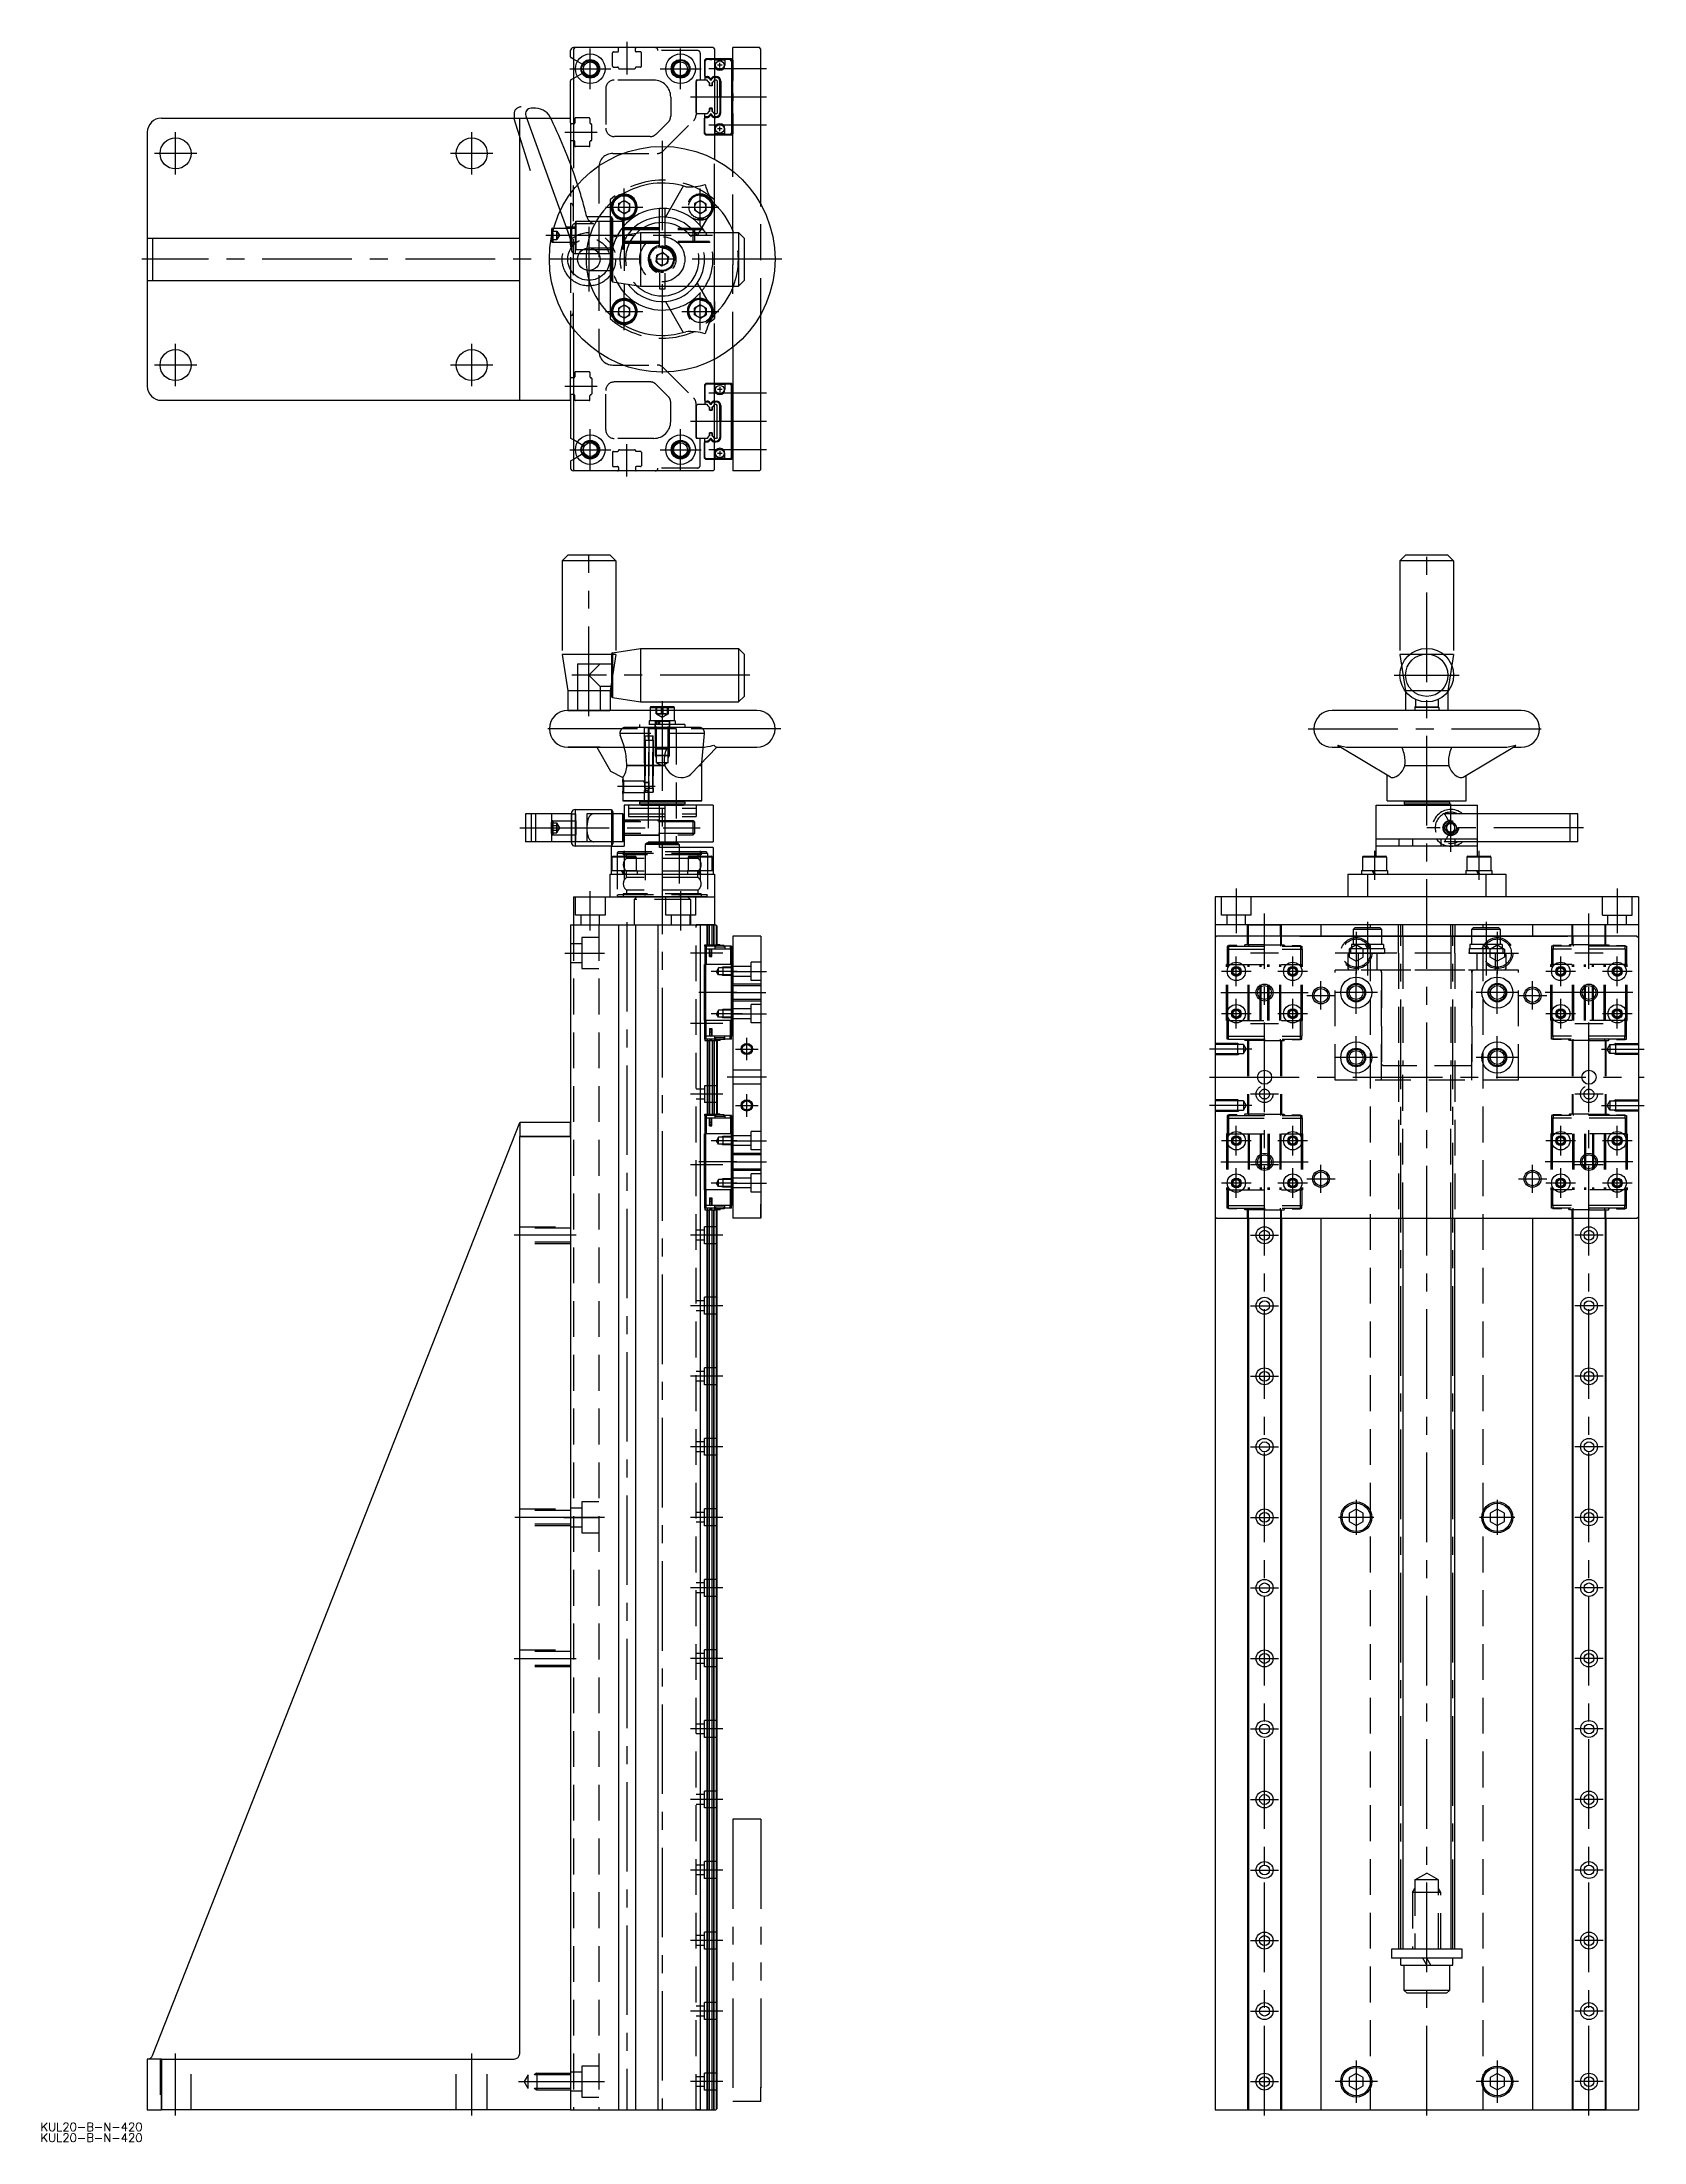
# Model space of a CAD drawing. Extents: x -37 to 530, y -11 to 733.
import ezdxf

# ---------------------------------------------------------------- set-up
doc = ezdxf.new("R2010")
doc.units = 0
for name, pattern in [('CENTER', [50.8, 31.75, -6.35, 6.35, -6.35]), ('DASHED', [19.05, 12.7, -6.35]), ('PHANTOM', [63.5, 31.75, -6.35, 6.35, -6.35, 6.35, -6.35])]:
    doc.linetypes.add(name, pattern=pattern)
doc.layers.get('0').update_dxf_attribs({"linetype": 'CONTINUOUS'})
doc.layers.add('CENTER', color=1, linetype='CENTER')
doc.styles.get("Standard").update_dxf_attribs({"font": 'txt.shx', "height": 3, "bigfont": 'bigfont.shx'})

msp = doc.modelspace()

# ---------------------------------------------------------------- texts
at = {"color": 7, "linetype": 'CONTINUOUS'}
for p in [(-37.85, -7.55), (-37.85, -11.39)]:
    msp.add_text('KUL20-B-N-420', height=3, dxfattribs=at).set_placement(p)

# ---------------------------------------------------------------- linework, layer by layer
at = {"color": 7, "linetype": 'CONTINUOUS'}
for p, q in [((150, 727.64), (150, 729.93)), ((151.5, 730.93), (151, 730.43)), ((151.5, 730.93), (151, 730.93)), ((151, 730.43), (151, 688.23)), ((200.5, 730.93), (151.5, 730.93)), ((200.5, 730.93), (201, 730.43)), ((201, 730.43), (201, 691.39)), ((207.5, 687.15), (207.5, 730.93)), ((215.5, 730.93), (207.5, 730.93)), ((217, 730.93), (215.5, 730.93)), ((217.5, 730.43), (217, 730.93)), ((217.5, 675.29), (217.5, 730.43)), ((151, 726.89), (150.15, 727.38)), ((207, 726.93), (201, 726.93)), ((206.7, 726.73), (201, 726.73)), ((201.1, 726.68), (201, 726.68)), ((201.1, 724.73), (201.1, 726.68)), ((204.7, 726.48), (201.1, 726.48)), ((203.7, 724.73), (202.1, 724.73)), ((202.9, 723.93), (202.9, 725.53)), ((206.6, 726.68), (204.7, 726.68)), ((204.7, 726.68), (204.7, 724.73)), ((207.1, 726.18), (206.6, 726.68)), ((207.2, 726.23), (206.7, 726.73)), ((207.5, 726.43), (207, 726.93)), ((207.1, 726.18), (207.1, 700.68)), ((207.2, 726.23), (207.2, 700.63)), ((207.5, 726.43), (207.5, 719.23)), ((150, 704.23), (150, 719.21)), ((151, 719.96), (150.15, 719.47)), ((201.7, 719.43), (201, 719.43)), ((201.01, 720.66), (201.01, 720.36)), ((201.01, 720.66), (201.63, 720.66)), ((201.01, 720.36), (201.63, 720.36)), ((201.63, 720.36), (201.63, 720.66)), ((202, 719.13), (201.7, 719.43)), ((202, 719.13), (202, 707.73)), ((202.93, 713.43), (202.93, 719.06)), ((202.93, 719.06), (203.23, 719.06)), ((203.23, 719.06), (203.23, 713.43)), ((207.25, 718.83), (207.5, 719.23)), ((207.25, 718.83), (207.25, 708.03)), ((207.5, 714.63), (207.25, 715.03)), ((207.5, 714.63), (207.5, 712.23)), ((137.58, 709.43), (136, 709.43)), ((201.7, 707.43), (201, 707.43)), ((202, 707.73), (201.7, 707.43)), ((203.23, 713.43), (202.93, 713.43)), ((202.93, 713.43), (202.93, 707.8)), ((202.93, 707.8), (203.23, 707.8)), ((203.23, 707.8), (203.23, 713.43)), ((207.5, 712.23), (207.25, 711.83)), ((207.25, 708.03), (207.5, 707.63)), ((207.5, 707.63), (207.5, 700.43)), ((0, 700.93), (0, 663.43)), ((5, 705.93), (132, 705.93)), ((132, 605.93), (132, 705.93)), ((132, 705.93), (134.42, 705.93)), ((134.12, 706.74), (146.37, 673.09)), ((143.04, 705.93), (150, 705.93)), ((150, 704.23), (150, 697.63)), ((151, 703.93), (150.3, 703.93)), ((201.1, 700.18), (201, 700.18)), ((206.7, 700.13), (201, 700.13)), ((207, 699.93), (201, 699.93)), ((201.01, 706.2), (201.01, 706.5)), ((201.01, 706.5), (201.63, 706.5)), ((201.01, 706.2), (201.63, 706.2)), ((201.1, 702.13), (201.1, 700.18)), ((204.7, 700.38), (201.1, 700.38)), ((201.63, 706.5), (201.63, 706.2)), ((203.7, 702.13), (202.1, 702.13)), ((202.9, 701.33), (202.9, 702.93)), ((204.7, 700.18), (204.7, 702.13)), ((206.6, 700.18), (204.7, 700.18)), ((207.1, 700.68), (206.6, 700.18)), ((207.2, 700.63), (206.7, 700.13)), ((207.5, 700.43), (207, 699.93)), ((150, 697.63), (150, 690.92)), ((151, 697.93), (150.3, 697.93)), ((189.97, 681.87), (183.63, 670.88)), ((164.5, 670.93), (160.05, 670.93)), ((164, 675.59), (164, 670.93)), ((164.76, 674.76), (164.41, 674.79)), ((164.76, 674.09), (164.41, 674.07)), ((164.5, 670.93), (165, 670.06)), ((164.5, 663.38), (164.5, 670.93)), ((165, 663.89), (165, 670.06)), ((166.98, 675.64), (166.94, 673.28)), ((168.96, 672.07), (166.94, 673.28)), ((166.98, 675.64), (169.04, 676.79)), ((168.96, 672.07), (171.02, 673.21)), ((169.04, 676.79), (171.06, 675.57)), ((171.02, 673.21), (171.06, 675.57)), ((183.5, 673.9), (181.5, 673.9)), ((181.5, 670.89), (181.5, 673.9)), ((183.5, 670.89), (183.5, 673.9)), ((201.23, 675.37), (194.89, 664.38)), ((201, 665.43), (201, 674.97)), ((0, 663.43), (1.83, 663.43)), ((0, 663.43), (0, 648.43)), ((1.83, 663.43), (1.83, 648.43)), ((1.85, 663.43), (118.98, 663.43)), ((118.98, 663.43), (132, 663.43)), ((143.2, 666.43), (143.2, 663.38)), ((143.7, 666.93), (143.7, 665.65)), ((143.7, 666.93), (144.04, 666.93)), ((164.5, 663.38), (164.5, 648.47)), ((164.92, 663.88), (174.83, 665.43)), ((164.92, 663.88), (164.92, 647.98)), ((165, 669.43), (168.5, 669.43)), ((168.5, 669.43), (169, 668.93)), ((168.5, 664.44), (168.5, 669.43)), ((169, 664.52), (169, 668.93)), ((174.83, 665.43), (209.5, 665.43)), ((174.83, 665.43), (174.83, 646.43)), ((209.5, 665.43), (209.5, 646.43)), ((209.5, 665.43), (211.5, 663.43)), ((211.5, 663.43), (211.5, 648.43)), ((156.5, 659.93), (164.5, 659.93)), ((0, 648.43), (0, 610.93)), ((0, 648.43), (1.83, 648.43)), ((1.85, 648.43), (118.98, 648.43)), ((118.98, 648.43), (132, 648.43)), ((156.5, 651.93), (164.5, 651.93)), ((164, 651.93), (164, 636.26)), ((164.92, 647.98), (174.83, 646.43)), ((209.5, 646.43), (211.5, 648.43)), ((169, 647.34), (169, 643.48)), ((174.83, 646.43), (209.5, 646.43)), ((183.63, 640.97), (189.97, 629.98)), ((194.89, 647.47), (201.23, 636.48)), ((150, 614.23), (150, 632.73)), ((164.76, 637.76), (164.41, 637.79)), ((164.76, 637.09), (164.41, 637.07)), ((166.98, 638.64), (166.94, 636.28)), ((168.96, 635.07), (166.94, 636.28)), ((166.98, 638.64), (169.04, 639.79)), ((168.96, 635.07), (171.02, 636.21)), ((169.04, 639.79), (171.06, 638.57)), ((171.02, 636.21), (171.06, 638.57)), ((217.5, 581.43), (217.5, 636.56)), ((151, 631.39), (151, 581.43)), ((201, 581.43), (201, 620.46)), ((207.5, 624.7), (207.5, 580.93)), ((150, 605.93), (150, 614.23)), ((151, 613.93), (150.3, 613.93)), ((207, 611.93), (201, 611.93)), ((206.7, 611.73), (201, 611.73)), ((201.1, 611.68), (201, 611.68)), ((201.1, 609.73), (201.1, 611.68)), ((204.7, 611.48), (201.1, 611.48)), ((202.9, 610.53), (202.9, 608.93)), ((204.7, 611.68), (204.7, 609.73)), ((206.6, 611.68), (204.7, 611.68)), ((207.1, 611.18), (206.6, 611.68)), ((207.2, 611.23), (206.7, 611.73)), ((207.5, 611.43), (207, 611.93)), ((207.1, 585.68), (207.1, 611.18)), ((207.2, 585.63), (207.2, 611.23)), ((207.5, 604.23), (207.5, 611.43)), ((5, 605.93), (132, 605.93)), ((132, 605.93), (150, 605.93)), ((150, 607.63), (150, 592.64)), ((151, 607.93), (150.3, 607.93)), ((201.7, 604.43), (201, 604.43)), ((201.01, 605.66), (201.01, 605.36)), ((201.01, 605.66), (201.63, 605.66)), ((201.01, 605.36), (201.63, 605.36)), ((201.63, 605.36), (201.63, 605.66)), ((202, 604.13), (201.7, 604.43)), ((202, 592.73), (202, 604.13)), ((203.7, 609.73), (202.1, 609.73)), ((202.93, 598.43), (202.93, 604.06)), ((202.93, 604.06), (203.23, 604.06)), ((203.23, 604.06), (203.23, 598.43)), ((207.25, 603.83), (207.5, 604.23)), ((207.25, 593.03), (207.25, 603.83)), ((217.5, 581.43), (217.5, 609)), ((203.23, 598.43), (202.93, 598.43)), ((202.93, 598.43), (202.93, 592.8)), ((203.23, 592.8), (203.23, 598.43)), ((207.5, 599.63), (207.25, 600.03)), ((207.5, 597.23), (207.25, 596.83)), ((207.5, 597.23), (207.5, 599.63)), ((151, 591.89), (150.15, 592.38)), ((201.7, 592.43), (201, 592.43)), ((201.01, 591.2), (201.01, 591.5)), ((201.01, 591.5), (201.63, 591.5)), ((201.01, 591.2), (201.63, 591.2)), ((201.63, 591.5), (201.63, 591.2)), ((202, 592.73), (201.7, 592.43)), ((202.93, 592.8), (203.23, 592.8)), ((207.25, 593.03), (207.5, 592.63)), ((207.5, 585.43), (207.5, 592.63)), ((150, 584.21), (150, 581.93)), ((151, 584.96), (150.15, 584.47)), ((151, 581.43), (151.5, 580.93)), ((151.5, 580.93), (151, 580.93)), ((200.5, 580.93), (151.5, 580.93)), ((201, 581.43), (200.5, 580.93)), ((201.1, 585.18), (201, 585.18)), ((206.7, 585.13), (201, 585.13)), ((207, 584.93), (201, 584.93)), ((201.1, 587.13), (201.1, 585.18)), ((204.7, 585.38), (201.1, 585.38)), ((203.7, 587.13), (202.1, 587.13)), ((202.9, 587.93), (202.9, 586.33)), ((204.7, 585.18), (204.7, 587.13)), ((206.6, 585.18), (204.7, 585.18)), ((207.1, 585.68), (206.6, 585.18)), ((207.2, 585.63), (206.7, 585.13)), ((207.5, 585.43), (207, 584.93)), ((215.5, 580.93), (207.5, 580.93)), ((217, 580.93), (207.5, 580.93)), ((217, 580.93), (215.5, 580.93)), ((217.5, 581.43), (217, 580.93)), ((217.5, 581.43), (217, 580.93)), ((164.5, 515.96), (164.5, 501.04)), ((164.92, 516.45), (174.83, 518)), ((164.92, 516.45), (164.92, 500.55)), ((174.83, 518), (209.5, 518)), ((174.83, 518), (174.83, 499)), ((209.5, 518), (209.5, 499)), ((209.5, 518), (211.5, 516)), ((211.5, 516), (211.5, 501)), ((152.5, 512.5), (152.5, 496)), ((152.5, 512.5), (160.5, 512.5)), ((160.5, 512.5), (156.5, 508.5)), ((156.5, 508.5), (160.5, 504.5)), ((160.5, 512.5), (164.5, 512.5)), ((160.5, 504.5), (160.5, 496)), ((164.5, 504.5), (160.5, 504.5)), ((164.92, 500.55), (174.83, 499)), ((174.83, 499), (209.5, 499)), ((209.5, 499), (211.5, 501)), ((449.49, 499.88), (449.49, 497.3)), ((457.49, 499.88), (457.49, 497.3)), ((216, 496), (149, 496)), ((216, 496), (149, 496)), ((149.02, 496), (163.98, 496)), ((149.03, 496), (149.02, 496)), ((186.75, 497.05), (178.25, 497.05)), ((178.25, 497.05), (180.88, 497.05)), ((178.25, 497.05), (178.25, 496)), ((186.5, 497.3), (178.5, 497.3)), ((180.88, 497.05), (186.75, 497.05)), ((186.75, 497.05), (186.75, 496)), ((486.99, 496), (419.99, 496)), ((449.24, 497.05), (449.24, 496)), ((457.74, 497.05), (449.24, 497.05)), ((449.49, 497.3), (457.49, 497.3)), ((457.74, 497.05), (457.74, 496)), ((149, 483), (160.29, 483)), ((149.14, 483), (149.98, 483)), ((149.98, 483), (149.14, 483)), ((149.16, 483), (196.39, 483)), ((149.16, 483), (196.39, 483)), ((160.29, 483), (149.98, 483)), ((160.49, 483), (152.51, 483)), ((159.33, 483), (160.29, 483)), ((160.29, 483), (159.33, 483)), ((159.33, 483), (164.12, 483)), ((159.33, 483), (164.16, 474.43)), ((183.43, 476.5), (169.94, 476.5)), ((169.94, 476.5), (183.43, 476.5)), ((201.9, 483), (192.69, 473.47)), ((195.65, 476.5), (196.5, 476.5)), ((196.5, 476.5), (196.58, 477.46)), ((196.5, 464), (196.5, 476.5)), ((201.9, 483), (216, 483)), ((201.96, 483), (216, 483)), ((419.99, 483), (422.7, 483)), ((440.62, 472.39), (422.41, 483.17)), ((426.15, 483), (480.83, 483)), ((445.69, 476.5), (461.28, 476.5)), ((466.36, 472.39), (484.56, 483.17)), ((484.28, 483), (486.99, 483)), ((164.16, 474.43), (168.5, 472.2)), ((168.5, 472.2), (168.5, 471.49)), ((439.49, 464), (439.49, 473.06)), ((467.49, 464), (467.49, 473.06)), ((168.5, 466.5), (168.5, 464)), ((182.5, 464), (168.5, 464)), ((168.5, 464), (196.5, 464)), ((169, 462.4), (169, 457.34)), ((181.5, 462.4), (169, 462.4)), ((175, 464), (174.5, 463.5)), ((190.5, 463.5), (174.5, 463.5)), ((174.5, 463.5), (174.5, 462.9)), ((174.5, 462.9), (182.5, 462.9)), ((174.5, 462.9), (175, 462.4)), ((175, 462.4), (190, 462.4)), ((177.73, 464), (176.1, 464)), ((176.1, 464), (177.73, 464)), ((177.73, 464), (187.45, 464)), ((196.5, 464), (182.5, 464)), ((182.5, 462.9), (190.5, 462.9)), ((200.5, 462.4), (183.5, 462.4)), ((190, 464), (190.5, 463.5)), ((190.5, 462.9), (190, 462.4)), ((190.5, 463.5), (190.5, 462.9)), ((200.5, 462.4), (200.5, 449.4)), ((435.52, 462.4), (471.49, 462.4)), ((435.52, 444.3), (435.52, 462.4)), ((435.52, 462.4), (441.58, 462.4)), ((439.49, 464), (467.49, 464)), ((441.58, 462.4), (465.39, 462.4)), ((445.99, 464), (445.49, 463.5)), ((461.49, 463.5), (445.49, 463.5)), ((445.49, 463.5), (445.49, 462.9)), ((445.49, 462.9), (461.49, 462.9)), ((445.49, 462.9), (445.99, 462.4)), ((460.99, 464), (461.49, 463.5)), ((461.49, 462.9), (460.99, 462.4)), ((461.49, 463.5), (461.49, 462.9)), ((465.39, 462.4), (471.49, 462.4)), ((471.46, 444.3), (471.46, 462.4)), ((134, 459.4), (134, 449.4)), ((136, 459.4), (134, 459.4)), ((137.58, 459.4), (136, 459.4)), ((143.22, 459.4), (137.58, 459.4)), ((143.22, 459.4), (143.22, 449.4)), ((150.25, 459.4), (143.22, 459.4)), ((150.25, 459.4), (150.25, 449.4)), ((150.38, 459.93), (150.38, 449.4)), ((151.64, 460.9), (151.64, 447.9)), ((151.64, 460.9), (164.5, 460.9)), ((164.5, 460.9), (164.5, 447.9)), ((164.5, 460.9), (165, 460.03)), ((165, 460.03), (165, 448.77)), ((168.5, 459.4), (165, 459.4)), ((169, 458.9), (168.5, 459.4)), ((168.5, 459.4), (168.5, 449.4)), ((168.5, 449.4), (168.5, 459.4)), ((169, 458.9), (169, 449.9)), ((169, 458.9), (169, 457.34)), ((504.3, 459.4), (471.49, 459.4)), ((504.3, 449.4), (504.3, 459.4)), ((506.99, 459.4), (504.3, 459.4)), ((506.99, 449.4), (506.99, 459.4)), ((136, 449.4), (134, 449.4)), ((137.58, 449.4), (136, 449.4)), ((143.22, 449.4), (137.58, 449.4)), ((150.25, 449.4), (143.22, 449.4)), ((150.38, 449.4), (150.38, 448.87)), ((164.5, 447.9), (151.64, 447.9)), ((164.5, 447.9), (165, 448.77)), ((164.5, 447.9), (168.98, 447.9)), ((164.5, 439.3), (164.5, 447.9)), ((168.5, 449.4), (165, 449.4)), ((169, 449.9), (168.5, 449.4)), ((169, 451.46), (169, 447.9)), ((181.5, 447.4), (181.5, 449.4)), ((181.5, 449.4), (187.53, 449.4)), ((181.5, 449.3), (187.5, 449.3)), ((181.5, 449), (188, 449)), ((181.5, 448.5), (188.5, 448.5)), ((200.5, 447.4), (181.5, 447.4)), ((187.5, 449.4), (187.5, 449.3)), ((187.53, 449.4), (200.5, 449.4)), ((188, 449), (188.5, 448.5)), ((188.5, 448.5), (188.5, 447.4)), ((200.5, 447.4), (200.5, 439.3)), ((471.49, 450.4), (435.52, 450.4)), ((471.49, 447.9), (435.52, 447.9)), ((443.54, 450.4), (443.54, 447.9)), ((448.49, 450.4), (448.49, 447.9)), ((458.49, 450.4), (458.49, 447.9)), ((463.44, 450.4), (463.44, 447.9)), ((504.3, 449.4), (471.49, 449.4)), ((506.99, 449.4), (504.3, 449.4)), ((164.41, 439.3), (164.41, 438)), ((164.41, 439.3), (173.6, 439.3)), ((173.25, 444.05), (164.75, 444.05)), ((164.75, 439.3), (164.75, 444.05)), ((165, 444.3), (173, 444.3)), ((168.85, 438), (168.1, 439.3)), ((169.34, 438), (168.58, 439.3)), ((173.25, 444.05), (173.25, 439.3)), ((173.6, 439.3), (173.6, 438)), ((191.41, 439.3), (191.41, 438)), ((191.41, 439.3), (200.6, 439.3)), ((200.25, 444.05), (191.75, 444.05)), ((191.75, 444.05), (191.75, 439.3)), ((192, 444.3), (200, 444.3)), ((195.85, 438), (195.1, 439.3)), ((196.34, 438), (195.58, 439.3)), ((200.25, 439.3), (200.25, 444.05)), ((200.6, 439.3), (200.6, 438)), ((430.39, 439.3), (430.39, 438)), ((430.39, 439.3), (439.59, 439.3)), ((439.24, 444.05), (430.74, 444.05)), ((430.74, 444.05), (430.74, 439.3)), ((430.99, 444.3), (438.99, 444.3)), ((434.83, 438), (434.08, 439.3)), ((435.32, 438), (434.57, 439.3)), ((439.24, 444.05), (439.24, 439.3)), ((439.59, 439.3), (439.59, 438)), ((467.39, 439.3), (467.39, 438)), ((467.39, 439.3), (476.59, 439.3)), ((476.24, 444.05), (467.74, 444.05)), ((467.74, 444.05), (467.74, 439.3)), ((467.99, 444.3), (475.99, 444.3)), ((471.83, 438), (471.08, 439.3)), ((472.32, 438), (471.57, 439.3)), ((476.24, 444.05), (476.24, 439.3)), ((476.59, 439.3), (476.59, 438)), ((164, 438), (201, 438)), ((164, 430), (164, 438)), ((201, 438), (201, 430)), ((425.49, 438), (432.47, 438)), ((425.49, 438), (425.49, 430)), ((432.47, 438), (474.51, 438)), ((432.47, 438), (432.47, 430)), ((474.51, 438), (481.49, 438)), ((474.51, 430), (474.51, 438)), ((481.49, 438), (481.49, 430)), ((151, 430), (201, 430)), ((151, 430), (151, 420)), ((197.87, 430), (167.1, 430)), ((196.26, 430), (168.7, 430)), ((173.51, 430), (191.49, 430)), ((188.75, 430), (176.25, 430)), ((201, 430), (201, 420)), ((378.49, 430), (378.49, 0)), ((528.49, 430), (378.49, 430)), ((481.49, 430), (425.49, 430)), ((528.49, 430), (528.49, 0)), ((150, 420), (150, 200)), ((150, 420), (150, 50)), ((150, 420), (166.7, 420)), ((150, 420), (201.5, 420)), ((151, 420), (201, 420)), ((167, 420), (167, 0)), ((173, 420), (173, 0)), ((173.3, 420), (180, 420)), ((181, 420), (181, 0)), ((194.5, 420), (194.99, 420)), ((195, 420), (194.5, 420)), ((194.99, 420), (198.45, 420)), ((198.45, 420), (195, 420)), ((196, 420), (196, 0)), ((198.44, 412.95), (198.44, 420)), ((198.45, 420), (201, 420)), ((201.05, 420), (198.45, 420)), ((198.65, 412.95), (198.65, 420)), ((199.2, 412.95), (199.2, 420)), ((200.2, 412.95), (200.2, 420)), ((200.75, 412.95), (200.75, 420)), ((200.96, 412.95), (200.96, 420)), ((201, 420), (201.05, 420)), ((202, 419.5), (201.5, 420)), ((201.7, 412.95), (201.7, 419.8)), ((202, 412.95), (202, 419.5)), ((528.49, 420), (378.49, 420)), ((389.99, 420), (401.99, 420)), ((389.99, 416), (389.99, 420)), ((390.29, 416), (390.29, 420)), ((401.69, 416), (401.69, 420)), ((401.99, 416), (401.99, 420)), ((415.99, 420), (415.99, 416)), ((427.49, 418.5), (428.09, 419.1)), ((427.49, 418.5), (437.49, 418.5)), ((427.49, 416), (427.49, 418.5)), ((428.09, 419.1), (436.89, 419.1)), ((436.89, 419.1), (437.49, 418.5)), ((437.49, 418.5), (437.49, 416)), ((443.49, 416), (443.49, 420)), ((444.99, 416), (444.99, 420)), ((461.99, 416), (461.99, 420)), ((463.49, 420), (463.49, 416)), ((469.49, 418.5), (470.09, 419.1)), ((469.49, 418.5), (479.49, 418.5)), ((469.49, 416), (469.49, 418.5)), ((470.09, 419.1), (478.89, 419.1)), ((478.89, 419.1), (479.49, 418.5)), ((479.49, 418.5), (479.49, 416)), ((490.99, 420), (490.99, 416)), ((516.99, 420), (504.99, 420)), ((504.99, 416), (504.99, 420)), ((505.29, 416), (505.29, 420)), ((516.69, 416), (516.69, 420)), ((516.99, 416), (516.99, 420)), ((197.6, 412.95), (198.39, 412.95)), ((197.6, 412.45), (197.6, 412.95)), ((198.1, 412.45), (197.6, 412.45)), ((197.6, 412.45), (197.6, 411.45)), ((197.6, 411.45), (197.6, 405.95)), ((198.1, 411.45), (197.6, 411.45)), ((201.1, 412.45), (198.1, 412.45)), ((198.1, 412.45), (198.1, 411.45)), ((198.1, 411.45), (198.1, 405.95)), ((199.3, 411.45), (198.1, 411.45)), ((198.39, 412.45), (198.39, 412.95)), ((198.39, 412.95), (199.26, 412.95)), ((199.52, 412.45), (199.26, 412.95)), ((199.26, 412.95), (199.35, 412.95)), ((199.3, 408.75), (199.3, 411.45)), ((200.1, 411.45), (199.3, 411.45)), ((199.3, 410.65), (199.35, 410.65)), ((199.3, 410.19), (199.35, 410.19)), ((199.61, 412.45), (199.35, 412.95)), ((199.35, 412.95), (200.05, 412.95)), ((199.35, 411.1), (199.35, 410.05)), ((199.35, 410.05), (199.35, 409.25)), ((199.35, 410.05), (199.7, 410.05)), ((199.61, 412.45), (199.61, 412.45)), ((199.7, 410.05), (200.05, 410.05)), ((199.79, 412.45), (200.05, 412.95)), ((199.88, 412.45), (200.14, 412.95)), ((200.05, 412.95), (200.14, 412.95)), ((200.05, 410.05), (200.05, 411.1)), ((200.05, 410.65), (200.1, 410.65)), ((200.05, 410.19), (200.1, 410.19)), ((200.05, 409.25), (200.05, 410.05)), ((206.7, 411.45), (200.1, 411.45)), ((200.1, 408.75), (200.1, 411.45)), ((200.14, 412.95), (201.01, 412.95)), ((201.01, 412.45), (201.01, 412.95)), ((201.01, 412.95), (201.63, 412.95)), ((201.1, 412.45), (201.4, 412.45)), ((201.1, 412.45), (201.1, 411.45)), ((204.7, 412.05), (201.1, 412.05)), ((201.4, 412.65), (201.4, 412.05)), ((204.4, 412.65), (201.4, 412.65)), ((201.63, 412.95), (201.63, 412.65)), ((202.93, 412.95), (201.63, 412.95)), ((202.93, 412.95), (203.11, 412.65)), ((204.4, 412.05), (204.4, 412.65)), ((204.4, 412.45), (204.7, 412.45)), ((206.6, 412.45), (204.7, 412.45)), ((204.7, 412.45), (204.7, 411.45)), ((207.1, 412.45), (206.6, 412.45)), ((206.6, 412.45), (206.6, 411.45)), ((206.7, 411.45), (206.7, 405.95)), ((207.2, 411.45), (206.7, 411.45)), ((207.1, 412.45), (207.1, 411.45)), ((207.2, 411.45), (207.2, 405.95)), ((207.5, 416), (207.5, 316)), ((217.5, 416), (207.5, 416)), ((217.5, 416), (217.5, 316)), ((217.5, 416), (217.5, 321)), ((378.99, 416), (378.49, 415.5)), ((378.99, 416), (378.49, 415.5)), ((378.49, 415.5), (378.49, 316.5)), ((378.49, 415.5), (378.49, 316.5)), ((527.99, 416), (378.99, 416)), ((527.99, 416), (378.99, 416)), ((408.49, 416), (403.49, 416)), ((408.49, 416), (498.49, 416)), ((498.49, 416), (503.49, 416)), ((527.99, 416), (528.49, 415.5)), ((527.99, 416), (528.49, 415.5)), ((528.49, 415.5), (528.49, 316.5)), ((528.49, 415.5), (528.49, 316.5)), ((197.5, 386.05), (197.5, 405.95)), ((198, 405.95), (197.5, 405.95)), ((207, 405.95), (198, 405.95)), ((198, 386.05), (198, 405.95)), ((199.3, 408.75), (200.1, 408.75)), ((199.35, 409.25), (199.7, 409.25)), ((199.7, 409.25), (200.05, 409.25)), ((207, 386.05), (207, 405.95)), ((207.5, 405.95), (207, 405.95)), ((207.5, 386.05), (207.5, 405.95)), ((198, 386.05), (197.5, 386.05)), ((197.6, 380.55), (197.6, 386.05)), ((198.1, 380.55), (197.6, 380.55)), ((197.6, 379.55), (197.6, 380.55)), ((207, 386.05), (198, 386.05)), ((198.1, 380.55), (198.1, 386.05)), ((199.3, 380.55), (198.1, 380.55)), ((198.1, 379.55), (198.1, 380.55)), ((199.3, 383.25), (200.1, 383.25)), ((199.3, 383.25), (199.3, 380.55)), ((199.3, 381.81), (199.35, 381.81)), ((199.3, 381.35), (199.35, 381.35)), ((200.1, 380.55), (199.3, 380.55)), ((199.35, 382.75), (199.35, 381.95)), ((199.7, 382.75), (199.35, 382.75)), ((199.7, 381.95), (199.35, 381.95)), ((199.35, 381.95), (199.35, 380.9)), ((200.05, 382.75), (199.7, 382.75)), ((200.05, 381.95), (199.7, 381.95)), ((200.05, 381.95), (200.05, 382.75)), ((200.05, 380.9), (200.05, 381.95)), ((200.05, 381.81), (200.1, 381.81)), ((200.05, 381.35), (200.1, 381.35)), ((200.1, 383.25), (200.1, 380.55)), ((206.7, 380.55), (200.1, 380.55)), ((201.1, 379.55), (201.1, 380.55)), ((204.7, 379.95), (201.1, 379.95)), ((201.4, 379.95), (201.4, 379.35)), ((204.4, 379.35), (204.4, 379.95)), ((204.7, 379.55), (204.7, 380.55)), ((206.6, 379.55), (206.6, 380.55)), ((206.7, 380.55), (206.7, 386.05)), ((207.2, 380.55), (206.7, 380.55)), ((207.5, 386.05), (207, 386.05)), ((207.1, 379.55), (207.1, 380.55)), ((207.2, 380.55), (207.2, 386.05)), ((197.6, 379.55), (197.6, 379.05)), ((198.1, 379.55), (197.6, 379.55)), ((197.6, 379.05), (198.39, 379.05)), ((201.1, 379.55), (198.1, 379.55)), ((198.39, 379.55), (198.39, 379.05)), ((198.39, 379.05), (199.26, 379.05)), ((198.44, 379.05), (198.44, 352.95)), ((198.65, 379.05), (198.65, 352.95)), ((199.2, 379.05), (199.2, 352.95)), ((199.52, 379.55), (199.26, 379.05)), ((199.26, 379.05), (199.35, 379.05)), ((199.61, 379.55), (199.35, 379.05)), ((199.35, 379.05), (200.05, 379.05)), ((199.61, 379.55), (199.61, 379.55)), ((199.79, 379.55), (200.05, 379.05)), ((199.88, 379.55), (200.14, 379.05)), ((200.05, 379.05), (200.14, 379.05)), ((200.14, 379.05), (201.01, 379.05)), ((200.2, 379.05), (200.2, 352.95)), ((200.75, 379.05), (200.75, 352.95)), ((200.96, 379.05), (200.96, 352.95)), ((201.01, 379.55), (201.01, 379.05)), ((201.01, 379.05), (201.63, 379.05)), ((201.1, 379.55), (201.4, 379.55)), ((204.4, 379.35), (201.4, 379.35)), ((201.63, 379.05), (201.63, 379.35)), ((202.93, 379.05), (201.63, 379.05)), ((201.7, 379.05), (201.7, 352.95)), ((202, 379.05), (202, 352.95)), ((202.93, 379.05), (203.11, 379.35)), ((204.4, 379.55), (204.7, 379.55)), ((206.6, 379.55), (204.7, 379.55)), ((207.1, 379.55), (206.6, 379.55)), ((1.86, 19.27), (132, 350)), ((150, 350), (132, 350)), ((132, 350), (132, 345)), ((150, 345), (150, 350)), ((197.6, 352.95), (198.39, 352.95)), ((197.6, 352.45), (197.6, 352.95)), ((197.6, 352.45), (197.6, 351.45)), ((198.1, 352.45), (197.6, 352.45)), ((197.6, 351.45), (197.6, 345.95)), ((198.1, 351.45), (197.6, 351.45)), ((198.1, 352.45), (198.1, 351.45)), ((201.1, 352.45), (198.1, 352.45)), ((198.1, 351.45), (198.1, 345.95)), ((199.3, 351.45), (198.1, 351.45)), ((198.39, 352.95), (199.26, 352.95)), ((198.39, 352.45), (198.39, 352.95)), ((199.52, 352.45), (199.26, 352.95)), ((199.26, 352.95), (199.35, 352.95)), ((199.3, 348.75), (199.3, 351.45)), ((200.1, 351.45), (199.3, 351.45)), ((199.3, 350.65), (199.35, 350.65)), ((199.3, 350.19), (199.35, 350.19)), ((199.61, 352.45), (199.35, 352.95)), ((199.35, 352.95), (200.05, 352.95)), ((199.35, 351.1), (199.35, 350.05)), ((199.35, 350.05), (199.7, 350.05)), ((199.35, 350.05), (199.35, 349.25)), ((199.61, 352.45), (199.61, 352.45)), ((199.7, 350.05), (200.05, 350.05)), ((199.79, 352.45), (200.05, 352.95)), ((199.88, 352.45), (200.14, 352.95)), ((200.05, 352.95), (200.14, 352.95)), ((200.05, 350.05), (200.05, 351.1)), ((200.05, 350.65), (200.1, 350.65)), ((200.05, 350.19), (200.1, 350.19)), ((200.05, 349.25), (200.05, 350.05)), ((206.7, 351.45), (200.1, 351.45)), ((200.1, 348.75), (200.1, 351.45)), ((200.14, 352.95), (201.01, 352.95)), ((201.01, 352.45), (201.01, 352.95)), ((201.01, 352.95), (201.63, 352.95)), ((201.1, 352.45), (201.1, 351.45)), ((201.1, 352.45), (201.4, 352.45)), ((204.7, 352.05), (201.1, 352.05)), ((201.4, 352.65), (201.4, 352.05)), ((204.4, 352.65), (201.4, 352.65)), ((201.63, 352.95), (201.63, 352.65)), ((202.93, 352.95), (201.63, 352.95)), ((202.93, 352.95), (203.11, 352.65)), ((204.4, 352.05), (204.4, 352.65)), ((204.4, 352.45), (204.7, 352.45)), ((206.6, 352.45), (204.7, 352.45)), ((204.7, 352.45), (204.7, 351.45)), ((206.6, 352.45), (206.6, 351.45)), ((207.1, 352.45), (206.6, 352.45)), ((206.7, 351.45), (206.7, 345.95)), ((207.2, 351.45), (206.7, 351.45)), ((207.1, 352.45), (207.1, 351.45)), ((207.2, 351.45), (207.2, 345.95)), ((132, 20), (132, 345)), ((132, 345), (150, 345)), ((150, 345), (132, 345)), ((150, 345), (150, 0)), ((197.5, 326.05), (197.5, 345.95)), ((198, 345.95), (197.5, 345.95)), ((207, 345.95), (198, 345.95)), ((198, 326.05), (198, 345.95)), ((199.3, 348.75), (200.1, 348.75)), ((199.35, 349.25), (199.7, 349.25)), ((199.7, 349.25), (200.05, 349.25)), ((207, 326.05), (207, 345.95)), ((207.5, 345.95), (207, 345.95)), ((207.5, 326.05), (207.5, 345.95)), ((198, 326.05), (197.5, 326.05)), ((197.6, 320.55), (197.6, 326.05)), ((198.1, 320.55), (197.6, 320.55)), ((197.6, 319.55), (197.6, 320.55)), ((207, 326.05), (198, 326.05)), ((198.1, 320.55), (198.1, 326.05)), ((199.3, 320.55), (198.1, 320.55)), ((198.1, 319.55), (198.1, 320.55)), ((199.3, 323.25), (199.3, 320.55)), ((199.3, 323.25), (200.1, 323.25)), ((199.3, 321.81), (199.35, 321.81)), ((199.3, 321.35), (199.35, 321.35)), ((200.1, 320.55), (199.3, 320.55)), ((199.7, 322.75), (199.35, 322.75)), ((199.35, 322.75), (199.35, 321.95)), ((199.35, 321.95), (199.35, 320.9)), ((199.7, 321.95), (199.35, 321.95)), ((200.05, 322.75), (199.7, 322.75)), ((200.05, 321.95), (199.7, 321.95)), ((200.05, 321.95), (200.05, 322.75)), ((200.05, 320.9), (200.05, 321.95)), ((200.05, 321.81), (200.1, 321.81)), ((200.05, 321.35), (200.1, 321.35)), ((200.1, 323.25), (200.1, 320.55)), ((206.7, 320.55), (200.1, 320.55)), ((201.1, 319.55), (201.1, 320.55)), ((204.7, 319.55), (204.7, 320.55)), ((206.6, 319.55), (206.6, 320.55)), ((206.7, 320.55), (206.7, 326.05)), ((207.2, 320.55), (206.7, 320.55)), ((207.5, 326.05), (207, 326.05)), ((207.1, 319.55), (207.1, 320.55)), ((207.2, 320.55), (207.2, 326.05)), ((217.5, 316), (217.5, 321)), ((198.1, 319.55), (197.6, 319.55)), ((197.6, 319.55), (197.6, 319.05)), ((197.6, 319.05), (198.39, 319.05)), ((201.1, 319.55), (198.1, 319.55)), ((198.39, 319.55), (198.39, 319.05)), ((198.39, 319.05), (199.26, 319.05)), ((198.44, 0), (198.44, 319.05)), ((198.65, 0), (198.65, 319.05)), ((199.2, 0), (199.2, 319.05)), ((199.52, 319.55), (199.26, 319.05)), ((199.26, 319.05), (199.35, 319.05)), ((199.61, 319.55), (199.35, 319.05)), ((199.35, 319.05), (200.05, 319.05)), ((199.61, 319.55), (199.61, 319.55)), ((199.79, 319.55), (200.05, 319.05)), ((199.88, 319.55), (200.14, 319.05)), ((200.05, 319.05), (200.14, 319.05)), ((200.14, 319.05), (201.01, 319.05)), ((200.2, 0), (200.2, 319.05)), ((200.75, 0), (200.75, 319.05)), ((200.96, 0), (200.96, 319.05)), ((201.01, 319.55), (201.01, 319.05)), ((201.01, 319.05), (201.63, 319.05)), ((204.7, 319.95), (201.1, 319.95)), ((201.1, 319.55), (201.4, 319.55)), ((201.4, 319.95), (201.4, 319.35)), ((204.4, 319.35), (201.4, 319.35)), ((201.63, 319.05), (201.63, 319.35)), ((202.93, 319.05), (201.63, 319.05)), ((201.7, 0.2), (201.7, 319.05)), ((202, 0.5), (202, 319.05)), ((202.93, 319.05), (203.11, 319.35)), ((204.4, 319.35), (204.4, 319.95)), ((204.4, 319.55), (204.7, 319.55)), ((206.6, 319.55), (204.7, 319.55)), ((207.1, 319.55), (206.6, 319.55)), ((217.5, 316), (207.5, 316)), ((378.99, 316), (378.49, 316.5)), ((378.99, 316), (378.49, 316.5)), ((378.99, 316), (527.99, 316)), ((378.99, 316), (527.99, 316)), ((389.99, 316), (389.99, 0)), ((390.29, 316), (390.29, 0)), ((401.69, 316), (401.69, 0)), ((401.99, 316), (401.99, 0)), ((408.49, 316), (446.49, 316)), ((415.99, 316), (415.99, 0)), ((442.49, 316), (464.49, 316)), ((443.49, 316), (443.49, 57)), ((444.99, 316), (444.99, 57)), ((446.49, 316), (460.49, 316)), ((460.49, 316), (498.49, 316)), ((461.99, 316), (461.99, 57)), ((463.49, 57), (463.49, 316)), ((490.99, 316), (490.99, 0)), ((504.99, 316), (504.99, 0)), ((505.29, 316), (505.29, 0)), ((516.69, 316), (516.69, 0)), ((516.99, 316), (516.99, 0)), ((527.99, 316), (528.49, 316.5)), ((527.99, 316), (528.49, 316.5)), ((150, 270), (150, 0)), ((428.49, 212.89), (425.99, 211.44)), ((425.99, 211.44), (425.99, 208.56)), ((425.99, 208.56), (428.49, 207.11)), ((430.99, 211.44), (428.49, 212.89)), ((428.49, 207.11), (430.99, 208.56)), ((430.99, 208.56), (430.99, 211.44)), ((478.49, 212.89), (475.99, 211.44)), ((475.99, 211.44), (475.99, 208.56)), ((475.99, 208.56), (478.49, 207.11)), ((480.99, 211.44), (478.49, 212.89)), ((478.49, 207.11), (480.99, 208.56)), ((480.99, 208.56), (480.99, 211.44)), ((465.99, 57), (440.99, 57)), ((440.99, 57), (440.99, 53.8)), ((465.99, 53.8), (440.99, 53.8)), ((463.49, 57), (443.49, 57)), ((462.69, 53.8), (444.29, 53.8)), ((444.29, 51.3), (444.29, 53.8)), ((453.49, 51.3), (452.04, 53.8)), ((454.93, 51.3), (453.49, 53.8)), ((462.69, 51.3), (462.69, 53.8)), ((465.99, 53.8), (465.99, 57)), ((444.29, 51.3), (462.69, 51.3)), ((445.49, 42.3), (445.49, 51.3)), ((461.49, 51.3), (461.49, 42.3)), ((461.49, 42.3), (445.49, 42.3)), ((446.49, 41.3), (445.49, 42.3)), ((460.49, 41.3), (446.49, 41.3)), ((461.49, 42.3), (460.49, 41.3)), ((0, 18), (0, 0)), ((5, 18), (0, 18)), ((5, 18), (130, 18)), ((5, 0), (5, 18)), ((5, 18), (5, 0)), ((428.49, 12.89), (425.99, 11.44)), ((425.99, 11.44), (425.99, 8.56)), ((425.99, 8.56), (428.49, 7.11)), ((430.99, 11.44), (428.49, 12.89)), ((428.49, 7.11), (430.99, 8.56)), ((430.99, 8.56), (430.99, 11.44)), ((478.49, 12.89), (475.99, 11.44)), ((475.99, 11.44), (475.99, 8.56)), ((475.99, 8.56), (478.49, 7.11)), ((480.99, 11.44), (478.49, 12.89)), ((478.49, 7.11), (480.99, 8.56)), ((480.99, 8.56), (480.99, 11.44)), ((0, 0), (5, 0)), ((150, 0), (5, 0)), ((150, 0), (201.5, 0)), ((202, 0.5), (201.5, 0)), ((378.49, 0), (528.49, 0)), ((389.99, 0), (401.99, 0)), ((516.99, 0), (504.99, 0))]:
    msp.add_line(p, q, dxfattribs=at)
at = {"color": 3, "linetype": 'DASHED'}
for p, q in [((166.7, 730.93), (151.5, 730.93)), ((167, 729.73), (167, 730.63)), ((173, 729.73), (173, 730.63)), ((180, 730.93), (173.3, 730.93)), ((195, 729.93), (181, 729.93)), ((154.37, 724.95), (151, 726.89)), ((164.9, 724.33), (164.9, 729.13)), ((165.2, 729.43), (166.7, 729.43)), ((165.2, 724.03), (166.7, 724.03)), ((167.3, 723.43), (172.7, 723.43)), ((174.8, 729.43), (173.3, 729.43)), ((174.8, 724.03), (173.3, 724.03)), ((175.1, 724.33), (175.1, 729.13)), ((196, 728.93), (196, 719.43)), ((198, 726.93), (197.5, 726.43)), ((197.5, 726.43), (197.5, 720.93)), ((198.1, 726.73), (197.6, 726.23)), ((198.1, 726.68), (197.6, 726.18)), ((197.6, 726.23), (197.6, 726.18)), ((197.6, 726.18), (197.6, 720.66)), ((201, 726.93), (198, 726.93)), ((199.3, 726.73), (198.1, 726.73)), ((201, 726.68), (198.1, 726.68)), ((199.3, 726.73), (199.3, 726.68)), ((199.3, 726.73), (200.1, 726.73)), ((200.1, 726.73), (200.1, 726.68)), ((201, 726.73), (200.1, 726.73)), ((154.37, 721.91), (151, 719.96)), ((162.5, 716.43), (162.5, 702.43)), ((179.5, 719.43), (165.5, 719.43)), ((195, 719.43), (194.5, 718.93)), ((194.5, 719.13), (194.5, 707.17)), ((194.5, 707.93), (194.5, 718.93)), ((196, 719.43), (194.8, 719.43)), ((198.44, 719.43), (195, 719.43)), ((197.5, 720.93), (197.6, 720.71)), ((197.6, 720.66), (198.39, 720.66)), ((197.6, 720.66), (197.6, 720.36)), ((197.6, 720.36), (198.39, 720.36)), ((197.6, 720.36), (197.6, 719.43)), ((198.39, 720.66), (198.39, 720.36)), ((198.65, 719.06), (198.44, 719.43)), ((199.2, 717.43), (199.2, 718.54)), ((199.2, 718.46), (199.25, 718.44)), ((200.2, 717.43), (199.2, 717.43)), ((199.25, 718.44), (199.25, 717.48)), ((199.25, 717.48), (200.15, 717.48)), ((199.52, 720.01), (199.26, 719.86)), ((199.26, 719.86), (199.35, 719.7)), ((199.61, 719.85), (199.35, 719.7)), ((199.52, 720.01), (199.61, 719.85)), ((199.62, 719.84), (199.61, 719.85)), ((199.61, 719.85), (199.61, 719.85)), ((199.61, 719.85), (199.62, 719.84)), ((199.88, 720.01), (199.79, 719.85)), ((199.79, 719.85), (199.79, 719.85)), ((199.79, 719.85), (200.05, 719.7)), ((199.88, 720.01), (200.14, 719.86)), ((200.05, 719.7), (200.14, 719.86)), ((200.2, 718.46), (200.15, 718.44)), ((200.15, 717.48), (200.15, 718.44)), ((200.2, 718.54), (200.2, 717.43)), ((200.96, 719.43), (200.75, 719.06)), ((201, 719.43), (200.96, 719.43)), ((185.5, 713.43), (185.5, 706.66)), ((195, 707.43), (194.5, 707.93)), ((198.44, 707.43), (195, 707.43)), ((197.6, 706.5), (197.6, 707.43)), ((198.65, 707.8), (198.44, 707.43)), ((199.2, 709.43), (199.2, 708.32)), ((200.2, 709.43), (199.2, 709.43)), ((199.2, 708.39), (199.25, 708.42)), ((199.25, 708.42), (199.25, 709.38)), ((199.25, 709.38), (200.15, 709.38)), ((199.26, 707), (199.35, 707.16)), ((199.61, 707.01), (199.35, 707.16)), ((199.79, 707.01), (200.05, 707.16)), ((200.05, 707.16), (200.14, 707)), ((200.15, 709.38), (200.15, 708.42)), ((200.2, 708.39), (200.15, 708.42)), ((200.2, 708.32), (200.2, 709.43)), ((200.96, 707.43), (200.75, 707.8)), ((201, 707.43), (200.96, 707.43)), ((134.42, 705.93), (143.04, 705.93)), ((151.2, 703.93), (151, 703.93)), ((151.5, 705.73), (151.5, 704.23)), ((156.6, 706.03), (151.8, 706.03)), ((156.9, 705.73), (156.9, 704.23)), ((157.5, 698.23), (157.5, 703.63)), ((184.62, 704.53), (180.39, 700.31)), ((182.88, 694.31), (193.62, 705.05)), ((197.5, 705.93), (197.6, 706.15)), ((197.5, 700.43), (197.5, 705.93)), ((198, 699.93), (197.5, 700.43)), ((197.6, 706.2), (197.6, 706.5)), ((197.6, 706.5), (198.39, 706.5)), ((197.6, 700.68), (197.6, 706.2)), ((197.6, 706.2), (198.39, 706.2)), ((198.1, 700.18), (197.6, 700.68)), ((197.6, 700.63), (197.6, 700.68)), ((198.1, 700.13), (197.6, 700.63)), ((201, 699.93), (198, 699.93)), ((201, 700.18), (198.1, 700.18)), ((199.3, 700.13), (198.1, 700.13)), ((198.39, 706.2), (198.39, 706.5)), ((199.52, 706.85), (199.26, 707)), ((199.3, 700.13), (199.3, 700.18)), ((199.3, 700.13), (200.1, 700.13)), ((199.52, 706.85), (199.61, 707)), ((199.62, 707.01), (199.61, 707.01)), ((199.61, 707.01), (199.61, 707)), ((199.61, 707), (199.62, 707.01)), ((199.79, 707.01), (199.79, 707.01)), ((199.88, 706.85), (199.79, 707.01)), ((199.88, 706.85), (200.14, 707)), ((200.1, 700.13), (200.1, 700.18)), ((201, 700.13), (200.1, 700.13)), ((151.2, 697.93), (151, 697.93)), ((151.5, 696.13), (151.5, 697.63)), ((156.6, 695.83), (151.8, 695.83)), ((156.9, 696.13), (156.9, 697.63)), ((165, 693.43), (180.76, 693.43)), ((178.27, 699.43), (165.5, 699.43)), ((150, 690.92), (150, 675.77)), ((151, 631.27), (151, 688.23)), ((160, 688.43), (160, 623.43)), ((201, 677.06), (201, 691.51)), ((207.5, 666.13), (207.5, 687.03)), ((146.37, 673.09), (150.38, 662.07)), ((150, 675.77), (150, 632.61)), ((160.05, 670.93), (155.8, 670.93)), ((164, 676.95), (164, 675.59)), ((164, 670.93), (164, 659.93)), ((181.5, 660.83), (181.5, 670.89)), ((183.5, 660.83), (183.5, 670.89)), ((193.98, 675.64), (193.94, 673.28)), ((195.96, 672.07), (193.94, 673.28)), ((196.04, 676.79), (193.98, 675.64)), ((198.02, 673.21), (195.96, 672.07)), ((196.04, 676.79), (198.06, 675.57)), ((198.02, 673.21), (198.06, 675.57)), ((200.24, 674.76), (200.59, 674.79)), ((200.24, 674.64), (200.59, 674.67)), ((201, 674.97), (201, 676.95)), ((201, 676.26), (201, 676.95)), ((217.5, 636.56), (217.5, 675.29)), ((143.2, 665.93), (145.2, 665.93)), ((143.2, 665.93), (145.2, 665.93)), ((143.2, 664.43), (145.2, 664.43)), ((143.2, 664.43), (145.2, 664.43)), ((143.2, 663.38), (143.2, 662.93)), ((143.2, 662.93), (143.2, 662.43)), ((143.2, 662.93), (145.2, 662.93)), ((143.2, 662.93), (145.2, 662.93)), ((143.7, 664.43), (143.7, 665.65)), ((143.7, 665.26), (143.7, 661.93)), ((144.04, 666.93), (151.84, 666.93)), ((145.2, 665.18), (145.2, 665.93)), ((145.2, 665.18), (145.2, 665.93)), ((145.2, 665.18), (145.2, 665.93)), ((145.2, 665.93), (145.2, 665.18)), ((145.2, 665.93), (146.07, 664.43)), ((145.2, 664.43), (145.2, 665.18)), ((145.2, 663.68), (145.2, 665.18)), ((145.2, 665.18), (145.2, 663.68)), ((145.2, 665.18), (145.2, 664.43)), ((145.2, 663.68), (145.2, 664.43)), ((145.2, 664.43), (145.2, 663.68)), ((146.07, 664.43), (145.2, 662.93)), ((145.2, 663.68), (145.2, 662.93)), ((145.2, 662.93), (145.2, 663.68)), ((145.2, 662.93), (145.2, 663.68)), ((145.2, 663.68), (145.2, 662.93)), ((148.43, 667.43), (151.84, 667.43)), ((149.88, 663.45), (148.43, 667.42)), ((149.88, 663.45), (150.38, 662.07)), ((150.38, 662.07), (149.88, 663.45)), ((149.88, 663.45), (149.88, 661.43)), ((150.38, 666.78), (150.38, 658.95)), ((151.64, 668.58), (151.64, 657.97)), ((151.64, 668.58), (158.14, 668.58)), ((151.64, 668.58), (158.14, 668.58)), ((151.84, 669.43), (165, 669.43)), ((151.84, 669.43), (151.84, 659.43)), ((151.84, 659.43), (151.84, 669.43)), ((151.84, 661.43), (151.84, 667.43)), ((151.84, 661.93), (151.84, 666.93)), ((164.5, 657.93), (164.5, 663.38)), ((165, 658.79), (165, 663.89)), ((168.5, 659.43), (168.5, 664.44)), ((169, 667.18), (181.5, 667.18)), ((169, 666.93), (196.75, 666.93)), ((169, 666.49), (197.07, 666.49)), ((169, 664.52), (169, 647.34)), ((169, 662.46), (169, 664.52)), ((169, 659.97), (169, 662.46)), ((193.51, 661.93), (193.51, 666.93)), ((193.51, 666.93), (193.94, 666.49)), ((193.94, 666.49), (193.94, 662.36)), ((201, 653.93), (201, 665.43)), ((207.5, 666.13), (207.5, 653.93)), ((143.7, 661.93), (151.84, 661.93)), ((149.88, 661.43), (151.84, 661.43)), ((151.64, 657.93), (164.5, 657.93)), ((151.84, 659.43), (168.5, 659.43)), ((164, 659.93), (164, 651.93)), ((164.5, 657.93), (165, 658.79)), ((168.5, 659.43), (169, 659.93)), ((169, 662.36), (199.31, 662.36)), ((169, 661.93), (199.47, 661.93)), ((169, 661.68), (181.5, 661.68)), ((180.32, 655.03), (180.63, 657.36)), ((180.32, 655.03), (182.19, 653.59)), ((180.57, 659.72), (180.42, 660.03)), ((182.81, 658.26), (180.63, 657.36)), ((181.19, 659.97), (181.08, 660.3)), ((182.81, 658.26), (184.68, 656.83)), ((184.68, 656.83), (184.37, 654.49)), ((193.52, 661.93), (193.94, 662.36)), ((181.5, 651.03), (181.5, 645.43)), ((182.19, 653.59), (184.37, 654.49)), ((183.5, 645.43), (183.5, 651.03)), ((201, 640.93), (201, 653.93)), ((207.5, 624.58), (207.5, 653.93)), ((181.5, 645.43), (183.5, 645.43)), ((201, 620.46), (201, 640.93)), ((201, 640.93), (201, 634.91)), ((201, 634.91), (201, 640.93)), ((164, 636.26), (164, 634.91)), ((195.96, 639.79), (193.94, 638.57)), ((193.98, 636.21), (193.94, 638.57)), ((196.04, 635.07), (193.98, 636.21)), ((198.02, 638.64), (195.96, 639.79)), ((196.04, 635.07), (198.06, 636.28)), ((198.02, 638.64), (198.06, 636.28)), ((200.24, 637.22), (200.59, 637.19)), ((200.24, 637.09), (200.59, 637.07)), ((201, 635.59), (201, 634.91)), ((165, 618.43), (180.76, 618.43)), ((151.2, 613.93), (151, 613.93)), ((151.5, 615.73), (151.5, 614.23)), ((156.6, 616.03), (151.8, 616.03)), ((156.9, 615.73), (156.9, 614.23)), ((157.5, 613.63), (157.5, 608.23)), ((178.27, 612.43), (165.5, 612.43)), ((184.62, 607.32), (180.39, 611.55)), ((182.88, 617.55), (193.62, 606.81)), ((198, 611.93), (197.5, 611.43)), ((197.5, 611.43), (197.5, 605.93)), ((198.1, 611.73), (197.6, 611.23)), ((198.1, 611.68), (197.6, 611.18)), ((197.6, 611.23), (197.6, 611.18)), ((197.6, 611.18), (197.6, 605.66)), ((201, 611.93), (198, 611.93)), ((199.3, 611.73), (198.1, 611.73)), ((201, 611.68), (198.1, 611.68)), ((199.3, 611.73), (199.3, 611.68)), ((199.3, 611.73), (200.1, 611.73)), ((200.1, 611.73), (200.1, 611.68)), ((201, 611.73), (200.1, 611.73)), ((151.2, 607.93), (151, 607.93)), ((151.5, 606.13), (151.5, 607.63)), ((156.6, 605.83), (151.8, 605.83)), ((156.9, 606.13), (156.9, 607.63)), ((162.5, 595.43), (162.5, 609.43)), ((185.5, 598.43), (185.5, 605.2)), ((194.5, 592.73), (194.5, 604.68)), ((195, 604.43), (194.5, 603.93)), ((194.5, 603.93), (194.5, 592.93)), ((198.44, 604.43), (195, 604.43)), ((197.5, 605.93), (197.6, 605.71)), ((197.6, 605.66), (197.6, 605.36)), ((197.6, 605.66), (198.39, 605.66)), ((197.6, 605.36), (198.39, 605.36)), ((197.6, 605.36), (197.6, 604.43)), ((198.39, 605.66), (198.39, 605.36)), ((198.65, 604.06), (198.44, 604.43)), ((199.2, 602.43), (199.2, 603.54)), ((199.2, 603.46), (199.25, 603.44)), ((199.25, 603.44), (199.25, 602.48)), ((199.52, 605.01), (199.26, 604.86)), ((199.26, 604.86), (199.35, 604.7)), ((199.61, 604.85), (199.35, 604.7)), ((199.52, 605.01), (199.61, 604.85)), ((199.62, 604.84), (199.61, 604.85)), ((199.61, 604.85), (199.61, 604.85)), ((199.61, 604.85), (199.62, 604.84)), ((199.88, 605.01), (199.79, 604.85)), ((199.79, 604.85), (199.79, 604.85)), ((199.79, 604.85), (200.05, 604.7)), ((199.88, 605.01), (200.14, 604.86)), ((200.05, 604.7), (200.14, 604.86)), ((200.2, 603.46), (200.15, 603.44)), ((200.15, 602.48), (200.15, 603.44)), ((200.2, 603.54), (200.2, 602.43)), ((200.96, 604.43), (200.75, 604.06)), ((201, 604.43), (200.96, 604.43)), ((200.2, 602.43), (199.2, 602.43)), ((199.25, 602.48), (200.15, 602.48)), ((154.37, 589.95), (151, 591.89)), ((179.5, 592.43), (165.5, 592.43)), ((167.3, 588.43), (172.7, 588.43)), ((195, 592.43), (194.5, 592.93)), ((196, 592.43), (194.8, 592.43)), ((198.44, 592.43), (195, 592.43)), ((196, 582.93), (196, 592.43)), ((197.5, 590.93), (197.6, 591.15)), ((197.5, 585.43), (197.5, 590.93)), ((197.6, 591.5), (197.6, 592.43)), ((197.6, 591.5), (198.39, 591.5)), ((197.6, 591.2), (197.6, 591.5)), ((197.6, 585.68), (197.6, 591.2)), ((197.6, 591.2), (198.39, 591.2)), ((198.39, 591.2), (198.39, 591.5)), ((198.65, 592.8), (198.44, 592.43)), ((200.2, 594.43), (199.2, 594.43)), ((199.2, 594.43), (199.2, 593.32)), ((199.2, 593.39), (199.25, 593.42)), ((199.25, 594.38), (200.15, 594.38)), ((199.25, 593.42), (199.25, 594.38)), ((199.26, 592), (199.35, 592.16)), ((199.52, 591.85), (199.26, 592)), ((199.61, 592.01), (199.35, 592.16)), ((199.52, 591.85), (199.61, 592)), ((199.62, 592.01), (199.61, 592.01)), ((199.61, 592.01), (199.61, 592)), ((199.61, 592), (199.62, 592.01)), ((199.79, 592.01), (200.05, 592.16)), ((199.79, 592.01), (199.79, 592.01)), ((199.88, 591.85), (199.79, 592.01)), ((199.88, 591.85), (200.14, 592)), ((200.05, 592.16), (200.14, 592)), ((200.15, 594.38), (200.15, 593.42)), ((200.2, 593.39), (200.15, 593.42)), ((200.2, 593.32), (200.2, 594.43)), ((200.96, 592.43), (200.75, 592.8)), ((201, 592.43), (200.96, 592.43)), ((154.37, 586.91), (151, 584.96)), ((166.7, 580.93), (151.5, 580.93)), ((164.9, 587.53), (164.9, 582.73)), ((165.2, 587.83), (166.7, 587.83)), ((165.2, 582.43), (166.7, 582.43)), ((167, 582.13), (167, 581.23)), ((173, 582.13), (173, 581.23)), ((174.8, 587.83), (173.3, 587.83)), ((174.8, 582.43), (173.3, 582.43)), ((180, 580.93), (173.3, 580.93)), ((175.1, 587.53), (175.1, 582.73)), ((195, 581.93), (181, 581.93)), ((198, 584.93), (197.5, 585.43)), ((198.1, 585.18), (197.6, 585.68)), ((197.6, 585.63), (197.6, 585.68)), ((198.1, 585.13), (197.6, 585.63)), ((201, 584.93), (198, 584.93)), ((201, 585.18), (198.1, 585.18)), ((199.3, 585.13), (198.1, 585.13)), ((199.3, 585.13), (199.3, 585.18)), ((199.3, 585.13), (200.1, 585.13)), ((200.1, 585.13), (200.1, 585.18)), ((201, 585.13), (200.1, 585.13)), ((187.1, 492.3), (177.9, 492.3)), ((177.9, 492.3), (177.9, 491)), ((178.25, 496), (178.25, 492.3)), ((186.71, 492.3), (178.25, 492.3)), ((179.82, 492.3), (185.19, 492.3)), ((185.05, 492.3), (179.95, 492.3)), ((179.95, 492.3), (179.95, 491)), ((180, 492.1), (180, 480)), ((185, 492.1), (180, 492.1)), ((180.32, 494.8), (180.32, 497.3)), ((180.32, 497.3), (180.63, 497.3)), ((180.32, 494.8), (180.48, 494.8)), ((180.32, 494.8), (181.26, 494.8)), ((180.42, 492.3), (180.42, 491)), ((181.34, 492.3), (180.42, 492.3)), ((180.43, 477.6), (180.43, 492.3)), ((180.46, 494.8), (182.5, 493.62)), ((181.26, 494.8), (180.46, 494.8)), ((180.48, 494.8), (180.63, 494.8)), ((181.72, 494.8), (180.48, 494.8)), ((180.63, 494.8), (180.63, 497.3)), ((181.72, 494.8), (180.63, 494.8)), ((181.71, 492.3), (181.08, 492.3)), ((181.08, 492.3), (181.08, 491)), ((181.26, 494.8), (182.19, 494.8)), ((181.26, 494.8), (183.28, 494.8)), ((181.34, 491), (181.34, 492.3)), ((181.71, 491), (181.71, 492.3)), ((182.81, 494.8), (181.72, 494.8)), ((183.74, 494.8), (181.72, 494.8)), ((182.19, 494.8), (182.19, 497.3)), ((182.19, 494.8), (183.28, 494.8)), ((182.5, 493.62), (184.54, 494.8)), ((182.81, 494.8), (182.81, 497.3)), ((182.81, 494.8), (183.74, 494.8)), ((183.28, 494.8), (184.37, 494.8)), ((183.28, 494.8), (184.52, 494.8)), ((183.74, 494.8), (184.68, 494.8)), ((183.74, 494.8), (184.54, 494.8)), ((184.37, 494.8), (184.37, 497.3)), ((184.52, 494.8), (184.37, 494.8)), ((184.68, 494.8), (184.52, 494.8)), ((184.57, 477.6), (184.57, 492.3)), ((184.68, 494.8), (184.68, 497.3)), ((185, 492.1), (185, 480)), ((185.05, 492.3), (185.05, 491)), ((186.75, 496), (186.75, 492.3)), ((187.1, 492.3), (187.1, 491)), ((167.51, 487.83), (167.56, 487.29)), ((197.48, 487.83), (167.52, 487.83)), ((195.5, 490), (169.5, 490)), ((190.5, 491), (174.5, 491)), ((174.5, 491), (174.5, 490)), ((190.5, 490), (174.54, 490)), ((176.1, 490), (176.1, 470.42)), ((176.1, 490), (176.1, 470.42)), ((177.73, 490), (176.1, 490)), ((176.1, 490), (177.73, 490)), ((176.3, 486.84), (176.46, 487)), ((176.3, 485.5), (176.3, 486.84)), ((176.3, 485.5), (176.3, 468.5)), ((176.3, 468.5), (176.3, 485.5)), ((176.3, 485.5), (176.46, 485.5)), ((176.3, 485.5), (176.46, 485.5)), ((176.46, 485.5), (176.46, 487)), ((176.46, 487), (179.3, 487)), ((176.46, 468.5), (176.46, 485.5)), ((176.46, 485.5), (176.46, 468.5)), ((176.46, 485.5), (179.14, 485.5)), ((176.46, 485.5), (179.14, 485.5)), ((178, 490), (177.5, 489.5)), ((187.5, 489.5), (177.5, 489.5)), ((177.5, 489.5), (177.5, 487)), ((177.73, 490), (177.73, 470.42)), ((177.73, 490), (177.73, 470.42)), ((177.73, 490), (187.45, 490)), ((177.73, 485.5), (177.73, 468.5)), ((177.73, 468.5), (177.73, 485.5)), ((177.73, 485.5), (179.3, 485.5)), ((177.73, 485.5), (179.3, 485.5)), ((187.09, 491), (177.9, 491)), ((186.95, 490), (178.05, 490)), ((179.14, 485.5), (179.14, 487)), ((179.3, 486.84), (179.14, 487)), ((179.14, 485.5), (179.14, 468.5)), ((179.14, 468.5), (179.14, 485.5)), ((179.14, 485.5), (179.3, 485.5)), ((179.14, 485.5), (179.3, 485.5)), ((179.3, 485.5), (179.3, 487)), ((179.3, 485.5), (179.3, 486.84)), ((179.3, 485.5), (179.3, 468.5)), ((179.3, 468.5), (179.3, 485.5)), ((179.3, 468.5), (179.3, 485.5)), ((179.3, 485.5), (179.3, 468.5)), ((179.75, 490), (180, 489.75)), ((185.25, 490), (179.8, 490)), ((179.9, 491), (179.9, 490)), ((185.08, 491), (179.91, 491)), ((185.08, 490), (179.91, 490)), ((185.05, 491), (179.95, 491)), ((180, 489.75), (185, 489.75)), ((181.34, 491), (180.42, 491)), ((181.71, 491), (181.08, 491)), ((185.25, 490), (185, 489.75)), ((185.1, 491), (185.1, 490)), ((187, 490), (187.5, 489.5)), ((187.5, 489.5), (187.5, 449.4)), ((190.5, 491), (190.5, 490)), ((196.58, 477.46), (197.49, 487.83)), ((185, 482.73), (180, 482.73)), ((180.43, 482.3), (180, 482.73)), ((180, 480), (185, 480)), ((180, 480), (180.43, 479.25)), ((184.6, 480), (180.4, 480)), ((184.57, 482.3), (180.43, 482.3)), ((180.43, 477.6), (184.57, 477.6)), ((180.43, 477.6), (182.5, 476.41)), ((184.57, 477.6), (182.5, 476.41)), ((184.57, 482.3), (185, 482.73)), ((185, 480), (184.57, 479.25)), ((168.5, 471.5), (168.93, 471.07)), ((168.93, 466.93), (168.93, 471.07)), ((168.93, 471.07), (176.1, 471.07)), ((176.1, 470.42), (176.1, 471.07)), ((177.73, 470.42), (176.1, 470.42)), ((176.1, 470.42), (177.73, 470.42)), ((168.5, 466.5), (168.93, 466.93)), ((168.93, 466.93), (176.1, 466.93)), ((170.5, 462.4), (170.5, 458.4)), ((176.1, 467.58), (176.1, 466.93)), ((176.1, 467.58), (176.1, 464)), ((176.1, 467.58), (176.1, 464)), ((176.1, 467.58), (177.73, 467.58)), ((177.73, 467.58), (176.1, 467.58)), ((176.46, 468.5), (176.3, 468.5)), ((176.46, 468.5), (176.3, 468.5)), ((176.3, 468.5), (176.3, 467.16)), ((176.3, 467.16), (176.46, 467)), ((176.46, 468.5), (176.46, 467)), ((176.46, 468.5), (179.14, 468.5)), ((176.46, 468.5), (179.14, 468.5)), ((176.46, 467), (179.3, 467)), ((177.5, 467), (177.5, 449.28)), ((177.73, 468.5), (179.3, 468.5)), ((177.73, 468.5), (179.3, 468.5)), ((177.73, 467.58), (177.73, 464)), ((177.73, 467.58), (177.73, 464)), ((179.3, 468.5), (179.14, 468.5)), ((179.3, 468.5), (179.14, 468.5)), ((179.14, 468.5), (179.14, 467)), ((179.3, 467.16), (179.14, 467)), ((179.3, 468.5), (179.3, 467)), ((179.3, 468.5), (179.3, 467.16)), ((181.5, 449.4), (181.5, 462.4)), ((183.5, 449.4), (183.5, 462.4)), ((194.5, 462.4), (194.5, 458.4)), ((136, 459.4), (136, 449.4)), ((137.58, 459.4), (137.58, 449.4)), ((143.2, 452.4), (143.2, 456.4)), ((143.2, 456.13), (143.2, 455.27)), ((143.2, 455.27), (143.2, 456.13)), ((143.2, 456.13), (145.2, 456.13)), ((143.2, 455.27), (143.2, 453.53)), ((143.2, 453.53), (143.2, 455.27)), ((143.2, 455.27), (145.2, 455.27)), ((143.2, 455.27), (145.2, 455.27)), ((143.7, 456.9), (143.7, 451.9)), ((143.7, 456.9), (151.84, 456.9)), ((145.2, 456.13), (145.2, 455.7)), ((145.2, 455.7), (145.2, 456.13)), ((145.2, 455.7), (145.2, 455.9)), ((145.2, 455.9), (146.07, 454.4)), ((145.2, 455.7), (145.2, 454.4)), ((145.2, 455.7), (145.2, 454.4)), ((145.2, 455.7), (145.2, 455.27)), ((145.2, 455.27), (145.2, 455.7)), ((145.2, 455.27), (145.2, 454.4)), ((145.2, 454.4), (145.2, 455.27)), ((145.2, 454.4), (145.2, 453.1)), ((145.2, 453.1), (145.2, 454.4)), ((145.2, 454.4), (145.2, 453.53)), ((145.2, 453.53), (145.2, 454.4)), ((146.07, 454.4), (145.2, 452.9)), ((150.25, 459.4), (151.84, 459.4)), ((151.84, 449.4), (151.84, 459.4)), ((151.84, 456.9), (151.84, 451.9)), ((155.79, 459.4), (155.79, 449.4)), ((158.14, 459.4), (155.79, 459.4)), ((165, 459.4), (158.14, 459.4)), ((181.5, 457.15), (169, 457.15)), ((193.51, 456.9), (169, 456.9)), ((193.94, 456.47), (169, 456.47)), ((170.5, 461.4), (194.5, 461.4)), ((170.5, 459.4), (194.5, 459.4)), ((170.5, 458.4), (194.5, 458.4)), ((170.7, 459.4), (181.5, 459.4)), ((193.51, 451.9), (193.51, 456.9)), ((193.94, 456.47), (193.51, 456.9)), ((193.94, 456.47), (193.94, 452.33)), ((471.49, 459.4), (459.63, 459.4)), ((461.99, 456.13), (460.49, 455.27)), ((460.49, 455.27), (460.49, 453.53)), ((463.49, 455.27), (461.99, 456.13)), ((463.49, 453.53), (463.49, 455.27)), ((143.2, 453.53), (143.2, 452.67)), ((143.2, 452.67), (143.2, 453.53)), ((143.2, 453.53), (145.2, 453.53)), ((143.2, 453.53), (145.2, 453.53)), ((143.2, 452.67), (145.2, 452.67)), ((143.7, 451.9), (151.84, 451.9)), ((145.2, 453.53), (145.2, 453.1)), ((145.2, 453.1), (145.2, 453.53)), ((145.2, 453.1), (145.2, 452.9)), ((145.2, 453.1), (145.2, 452.67)), ((145.2, 452.67), (145.2, 453.1)), ((158.14, 449.4), (150.25, 449.4)), ((165, 449.4), (158.14, 449.4)), ((193.94, 452.33), (169, 452.33)), ((169, 451.9), (193.51, 451.9)), ((181.5, 451.65), (169, 451.65)), ((177, 449), (176.5, 448.5)), ((176.5, 448.5), (176.5, 430.3)), ((181.5, 448.5), (176.5, 448.5)), ((181.5, 449), (177, 449)), ((177.2, 449), (181.5, 449)), ((181.5, 449.3), (177.5, 449.3)), ((188.5, 447.4), (188.5, 430.3)), ((193.51, 451.9), (193.94, 452.33)), ((471.49, 449.4), (459.63, 449.4)), ((460.49, 453.53), (461.99, 452.67)), ((461.99, 452.67), (463.49, 453.53)), ((166.5, 445.3), (166.5, 430.6)), ((198.48, 445.3), (166.52, 445.3)), ((197.87, 445.9), (167.1, 445.9)), ((196.26, 445.9), (168.7, 445.9)), ((168.7, 445.9), (168.7, 444.84)), ((196.3, 444.84), (168.7, 444.84)), ((169.82, 443.57), (169.82, 444.84)), ((195.18, 443.57), (169.82, 443.57)), ((195.18, 444.84), (195.18, 443.57)), ((196.3, 445.9), (196.3, 444.84)), ((198.5, 445.3), (198.5, 430.6)), ((195.18, 439.09), (169.82, 439.09)), ((169.82, 436.81), (169.82, 439.09)), ((195.18, 436.81), (169.82, 436.81)), ((195.18, 432.33), (169.82, 432.33)), ((169.82, 432.33), (169.82, 431.06)), ((195.18, 436.81), (195.18, 439.09)), ((195.18, 432.33), (195.18, 431.06)), ((151.75, 423.4), (151.75, 430)), ((162.25, 430), (162.25, 423.4)), ((198.48, 430.6), (166.52, 430.6)), ((196.3, 431.06), (168.7, 431.06)), ((168.7, 431.06), (168.7, 430)), ((173.5, 430), (172.5, 429)), ((172.5, 429), (172.5, 420)), ((192.5, 429), (172.5, 429)), ((183.75, 423.4), (183.75, 430)), ((192.5, 429), (191.5, 430)), ((192.5, 429), (192.5, 420)), ((194.25, 430), (194.25, 423.4)), ((196.3, 431.06), (196.3, 430)), ((380.74, 423.5), (380.74, 430)), ((391.24, 423.5), (391.24, 430)), ((515.74, 423.5), (515.74, 430)), ((526.24, 423.5), (526.24, 430)), ((151, 420), (151, 0)), ((162.25, 423.4), (151.75, 423.4)), ((153.7, 423.4), (153.7, 420)), ((160, 420), (160, 0)), ((160.3, 420), (160.3, 423.4)), ((194.25, 423.4), (183.75, 423.4)), ((185.7, 423.4), (185.7, 420)), ((192.3, 423.4), (192.3, 420)), ((194.5, 0), (194.5, 420)), ((195, 420), (194.5, 419.5)), ((196, 420), (195, 420)), ((391.24, 423.5), (380.74, 423.5)), ((382.69, 420), (382.69, 423.5)), ((389.29, 420), (389.29, 423.5)), ((433.49, 0), (433.49, 420)), ((473.49, 0), (473.49, 420)), ((515.74, 423.5), (526.24, 423.5)), ((517.69, 420), (517.69, 423.5)), ((524.29, 420), (524.29, 423.5)), ((154, 413.3), (150, 413.3)), ((160, 415.5), (154, 415.5)), ((154, 415.5), (154, 406.7)), ((382.69, 411.45), (382.69, 405.95)), ((383.19, 411.45), (382.69, 411.45)), ((382.74, 412.45), (382.74, 411.45)), ((383.24, 412.45), (382.74, 412.45)), ((386.19, 412.65), (383.19, 412.65)), ((383.19, 412.65), (383.19, 412.45)), ((383.19, 411.45), (408.79, 411.45)), ((383.19, 411.45), (383.19, 405.95)), ((383.24, 412.45), (408.74, 412.45)), ((383.24, 412.45), (383.24, 411.45)), ((386.19, 412.45), (386.19, 412.65)), ((389.06, 412.95), (388.76, 412.45)), ((390.36, 412.95), (389.06, 412.95)), ((389.99, 412.95), (389.99, 416)), ((390.29, 412.95), (390.29, 416)), ((395.99, 412.95), (390.36, 412.95)), ((390.36, 412.95), (390.36, 412.45)), ((395.99, 412.95), (401.62, 412.95)), ((395.99, 412.45), (395.99, 412.95)), ((401.62, 412.95), (402.92, 412.95)), ((401.62, 412.95), (401.62, 412.45)), ((401.69, 416), (401.69, 412.95)), ((401.99, 412.95), (401.99, 416)), ((402.92, 412.95), (403.22, 412.45)), ((405.79, 412.65), (408.79, 412.65)), ((405.79, 412.65), (405.79, 412.45)), ((408.74, 412.45), (408.74, 411.45)), ((408.74, 412.45), (409.24, 412.45)), ((408.79, 412.45), (408.79, 412.65)), ((408.79, 411.45), (408.79, 405.95)), ((408.79, 411.45), (409.29, 411.45)), ((409.24, 412.45), (409.24, 411.45)), ((409.29, 411.45), (409.29, 405.95)), ((425.49, 409.5), (425.99, 410)), ((425.49, 409.5), (425.49, 404.5)), ((428.49, 412.89), (425.99, 411.44)), ((425.99, 411.44), (425.99, 408.56)), ((480.99, 410), (425.99, 410)), ((426.49, 411.6), (438.49, 411.6)), ((426.49, 411.6), (426.49, 410)), ((426.49, 410), (438.49, 410)), ((438.19, 413.1), (426.79, 413.1)), ((426.79, 413.1), (426.79, 411.6)), ((427.49, 413.1), (427.49, 416)), ((430.99, 411.44), (428.49, 412.89)), ((429.19, 410), (429.19, 404)), ((430.99, 408.56), (430.99, 411.44)), ((431.62, 413.1), (432.49, 411.6)), ((432.49, 413.1), (433.35, 411.6)), ((435.79, 410), (435.79, 404)), ((437.49, 416), (437.49, 413.1)), ((438.19, 413.1), (438.19, 411.6)), ((438.49, 411.6), (438.49, 410)), ((443.49, 410), (443.49, 416)), ((443.49, 410), (443.49, 416)), ((443.49, 410), (443.49, 370)), ((443.49, 410), (443.49, 370)), ((444.99, 416), (444.99, 410)), ((444.99, 416), (444.99, 410)), ((444.99, 410), (444.99, 370)), ((444.99, 410), (444.99, 370)), ((461.99, 416), (461.99, 410)), ((461.99, 416), (461.99, 410)), ((461.99, 410), (461.99, 370)), ((461.99, 410), (461.99, 370)), ((463.49, 410), (463.49, 416)), ((463.49, 410), (463.49, 416)), ((463.49, 410), (463.49, 370)), ((463.49, 410), (463.49, 370)), ((468.49, 411.6), (468.49, 410)), ((468.49, 411.6), (480.49, 411.6)), ((468.49, 410), (480.49, 410)), ((468.79, 413.1), (468.79, 411.6)), ((480.19, 413.1), (468.79, 413.1)), ((469.49, 413.1), (469.49, 416)), ((471.19, 410), (471.19, 404)), ((473.62, 413.1), (474.49, 411.6)), ((474.49, 413.1), (475.35, 411.6)), ((475.99, 411.44), (478.49, 412.89)), ((475.99, 408.56), (475.99, 411.44)), ((477.79, 410), (477.79, 404)), ((478.49, 412.89), (480.99, 411.44)), ((479.49, 416), (479.49, 413.1)), ((480.19, 413.1), (480.19, 411.6)), ((480.49, 411.6), (480.49, 410)), ((480.99, 411.44), (480.99, 408.56)), ((481.49, 409.5), (480.99, 410)), ((481.49, 409.5), (481.49, 404.5)), ((498.19, 411.45), (497.69, 411.45)), ((497.69, 411.45), (497.69, 405.95)), ((498.24, 412.45), (497.74, 412.45)), ((497.74, 412.45), (497.74, 411.45)), ((498.19, 412.45), (498.19, 412.65)), ((501.19, 412.65), (498.19, 412.65)), ((498.19, 411.45), (498.19, 405.95)), ((523.79, 411.45), (498.19, 411.45)), ((498.24, 412.45), (498.24, 411.45)), ((523.74, 412.45), (498.24, 412.45)), ((501.19, 412.65), (501.19, 412.45)), ((504.06, 412.95), (503.76, 412.45)), ((505.36, 412.95), (504.06, 412.95)), ((504.99, 412.95), (504.99, 416)), ((505.29, 416), (505.29, 412.95)), ((505.36, 412.95), (505.36, 412.45)), ((510.99, 412.95), (505.36, 412.95)), ((510.99, 412.45), (510.99, 412.95)), ((510.99, 412.95), (516.62, 412.95)), ((516.62, 412.95), (517.92, 412.95)), ((516.62, 412.95), (516.62, 412.45)), ((516.69, 412.95), (516.69, 416)), ((516.99, 412.95), (516.99, 416)), ((517.92, 412.95), (518.22, 412.45)), ((520.79, 412.45), (520.79, 412.65)), ((520.79, 412.65), (523.79, 412.65)), ((523.74, 412.45), (523.74, 411.45)), ((523.74, 412.45), (524.24, 412.45)), ((523.79, 412.65), (523.79, 412.45)), ((523.79, 411.45), (523.79, 405.95)), ((523.79, 411.45), (524.29, 411.45)), ((524.24, 412.45), (524.24, 411.45)), ((524.29, 411.45), (524.29, 405.95)), ((150, 406.7), (154, 406.7)), ((154, 406.7), (154, 404.5)), ((154, 404.5), (160, 404.5)), ((202.5, 404.73), (201.79, 403.5)), ((202.5, 402.27), (201.79, 403.5)), ((207.5, 404.73), (202.5, 404.73)), ((202.5, 402.27), (202.5, 404.73)), ((207.5, 402.27), (202.5, 402.27)), ((204, 405), (203.53, 404.73)), ((204, 402), (203.53, 402.27)), ((207.5, 405), (204, 405)), ((204, 405), (204, 402)), ((207.5, 402), (204, 402)), ((214, 405.25), (207.5, 405.25)), ((217.5, 406.75), (214, 406.75)), ((214, 400.25), (214, 406.75)), ((382.49, 386.05), (382.49, 405.95)), ((382.99, 405.95), (382.49, 405.95)), ((382.99, 386.05), (382.99, 405.95)), ((382.99, 405.95), (408.99, 405.95)), ((390.19, 386.05), (390.19, 405.95)), ((390.59, 386.05), (390.59, 405.95)), ((394.39, 386.05), (394.39, 405.95)), ((394.79, 386.05), (394.79, 405.95)), ((397.19, 386.05), (397.19, 405.95)), ((397.59, 386.05), (397.59, 405.95)), ((401.39, 386.05), (401.39, 405.95)), ((401.79, 386.05), (401.79, 405.95)), ((408.99, 386.05), (408.99, 405.95)), ((408.99, 405.95), (409.49, 405.95)), ((409.49, 386.05), (409.49, 405.95)), ((485.99, 404), (420.99, 404)), ((420.99, 365), (420.99, 404)), ((425.49, 404.5), (425.99, 404)), ((425.99, 408.56), (428.49, 407.11)), ((480.99, 404), (425.99, 404)), ((428.49, 407.11), (430.99, 408.56)), ((437.49, 365), (437.49, 404)), ((437.49, 403.2), (437.49, 370.5)), ((469.49, 365), (469.49, 404)), ((469.49, 403.2), (469.49, 370.5)), ((478.49, 407.11), (475.99, 408.56)), ((480.99, 408.56), (478.49, 407.11)), ((481.49, 404.5), (480.99, 404)), ((485.99, 365), (485.99, 404)), ((497.99, 405.95), (497.49, 405.95)), ((497.49, 386.05), (497.49, 405.95)), ((497.99, 386.05), (497.99, 405.95)), ((523.99, 405.95), (497.99, 405.95)), ((505.19, 386.05), (505.19, 405.95)), ((505.59, 386.05), (505.59, 405.95)), ((509.39, 386.05), (509.39, 405.95)), ((509.79, 386.05), (509.79, 405.95)), ((512.19, 386.05), (512.19, 405.95)), ((512.59, 386.05), (512.59, 405.95)), ((516.39, 386.05), (516.39, 405.95)), ((516.79, 386.05), (516.79, 405.95)), ((523.99, 405.95), (524.49, 405.95)), ((523.99, 386.05), (523.99, 405.95)), ((524.49, 386.05), (524.49, 405.95)), ((214, 401.75), (207.5, 401.75)), ((217.5, 399), (207.5, 399)), ((207.5, 398.46), (217.5, 398.46)), ((217.5, 400.25), (214, 400.25)), ((202.5, 389.73), (201.79, 388.5)), ((202.5, 387.27), (201.79, 388.5)), ((207.5, 389.73), (202.5, 389.73)), ((202.5, 387.27), (202.5, 389.73)), ((207.5, 387.27), (202.5, 387.27)), ((204, 390), (203.53, 389.73)), ((204, 387), (203.53, 387.27)), ((207.5, 390), (204, 390)), ((204, 390), (204, 387)), ((217.5, 393.54), (207.5, 393.54)), ((217.5, 393), (207.5, 393)), ((214, 390.25), (207.5, 390.25)), ((217.5, 391.75), (214, 391.75)), ((214, 385.25), (214, 391.75)), ((207.5, 387), (204, 387)), ((214, 386.75), (207.5, 386.75)), ((217.5, 385.25), (214, 385.25)), ((382.99, 386.05), (382.49, 386.05)), ((382.69, 380.55), (382.69, 386.05)), ((383.19, 380.55), (382.69, 380.55)), ((382.74, 379.55), (382.74, 380.55)), ((382.99, 386.05), (408.99, 386.05)), ((383.19, 380.55), (383.19, 386.05)), ((383.19, 380.55), (408.79, 380.55)), ((383.24, 379.55), (383.24, 380.55)), ((408.74, 379.55), (408.74, 380.55)), ((408.79, 380.55), (408.79, 386.05)), ((408.79, 380.55), (409.29, 380.55)), ((408.99, 386.05), (409.49, 386.05)), ((409.24, 379.55), (409.24, 380.55)), ((409.29, 380.55), (409.29, 386.05)), ((497.99, 386.05), (497.49, 386.05)), ((497.69, 380.55), (497.69, 386.05)), ((498.19, 380.55), (497.69, 380.55)), ((497.74, 379.55), (497.74, 380.55)), ((523.99, 386.05), (497.99, 386.05)), ((498.19, 380.55), (498.19, 386.05)), ((523.79, 380.55), (498.19, 380.55)), ((498.24, 379.55), (498.24, 380.55)), ((523.74, 379.55), (523.74, 380.55)), ((523.79, 380.55), (523.79, 386.05)), ((523.79, 380.55), (524.29, 380.55)), ((523.99, 386.05), (524.49, 386.05)), ((524.24, 379.55), (524.24, 380.55)), ((524.29, 380.55), (524.29, 386.05)), ((386.49, 378), (378.49, 378)), ((388.59, 377.62), (378.49, 377.62)), ((378.49, 374.38), (388.59, 374.38)), ((378.49, 374), (386.49, 374)), ((383.24, 379.55), (382.74, 379.55)), ((383.19, 379.55), (383.19, 379.35)), ((386.19, 379.35), (383.19, 379.35)), ((383.24, 379.55), (408.74, 379.55)), ((386.19, 379.35), (386.19, 379.55)), ((386.49, 378), (387.14, 377.62)), ((386.49, 374), (386.49, 378)), ((386.49, 374), (387.14, 374.38)), ((388.59, 377.62), (389.52, 376)), ((388.59, 377.62), (388.59, 374.38)), ((388.59, 374.38), (389.52, 376)), ((389.06, 379.05), (388.76, 379.55)), ((390.36, 379.05), (389.06, 379.05)), ((389.99, 379.05), (389.99, 352.95)), ((390.29, 379.05), (390.29, 352.95)), ((390.36, 379.05), (390.36, 379.55)), ((395.99, 379.05), (390.36, 379.05)), ((395.99, 379.55), (395.99, 379.05)), ((395.99, 379.05), (401.62, 379.05)), ((401.62, 379.05), (401.62, 379.55)), ((401.62, 379.05), (402.92, 379.05)), ((401.69, 379.05), (401.69, 352.95)), ((401.99, 379.05), (401.99, 352.95)), ((402.92, 379.05), (403.22, 379.55)), ((405.79, 379.55), (405.79, 379.35)), ((405.79, 379.35), (408.79, 379.35)), ((408.74, 379.55), (409.24, 379.55)), ((408.79, 379.35), (408.79, 379.55)), ((498.24, 379.55), (497.74, 379.55)), ((498.19, 379.35), (498.19, 379.55)), ((501.19, 379.35), (498.19, 379.35)), ((523.74, 379.55), (498.24, 379.55)), ((501.19, 379.55), (501.19, 379.35)), ((504.06, 379.05), (503.76, 379.55)), ((505.36, 379.05), (504.06, 379.05)), ((504.99, 379.05), (504.99, 352.95)), ((505.29, 379.05), (505.29, 352.95)), ((505.36, 379.05), (505.36, 379.55)), ((510.99, 379.05), (505.36, 379.05)), ((510.99, 379.55), (510.99, 379.05)), ((510.99, 379.05), (516.62, 379.05)), ((516.62, 379.05), (516.62, 379.55)), ((516.62, 379.05), (517.92, 379.05)), ((516.69, 379.05), (516.69, 352.95)), ((516.99, 379.05), (516.99, 352.95)), ((518.39, 377.62), (517.45, 376)), ((518.39, 374.38), (517.45, 376)), ((517.92, 379.05), (518.22, 379.55)), ((518.39, 377.62), (528.49, 377.62)), ((518.39, 377.62), (518.39, 374.38)), ((528.49, 374.38), (518.39, 374.38)), ((520.49, 378), (519.83, 377.62)), ((520.49, 374), (519.83, 374.38)), ((520.49, 378), (528.49, 378)), ((520.49, 374), (520.49, 378)), ((528.49, 374), (520.49, 374)), ((520.79, 379.35), (520.79, 379.55)), ((520.79, 379.35), (523.79, 379.35)), ((523.74, 379.55), (524.24, 379.55)), ((523.79, 379.55), (523.79, 379.35)), ((217.5, 368.5), (207.5, 368.5)), ((485.99, 365), (420.99, 365)), ((437.99, 370), (437.49, 370.5)), ((468.99, 370), (437.99, 370)), ((443.49, 370), (443.49, 316)), ((444.99, 316), (444.99, 370)), ((461.99, 316), (461.99, 370)), ((463.49, 370), (463.49, 316)), ((469.49, 370.5), (468.99, 370)), ((197.5, 361.75), (194.5, 361.75)), ((197.5, 358.25), (194.5, 358.25)), ((197.5, 363), (197.5, 357)), ((202, 363), (197.5, 363)), ((217.5, 363.5), (207.5, 363.5)), ((386.49, 358), (378.49, 358)), ((388.59, 357.62), (378.49, 357.62)), ((386.49, 358), (387.14, 357.62)), ((386.49, 354), (386.49, 358)), ((388.59, 357.62), (389.52, 356)), ((388.59, 357.62), (388.59, 354.38)), ((518.39, 357.62), (517.45, 356)), ((518.39, 357.62), (528.49, 357.62)), ((518.39, 357.62), (518.39, 354.38)), ((520.49, 358), (519.83, 357.62)), ((520.49, 358), (528.49, 358)), ((520.49, 354), (520.49, 358)), ((202, 357), (197.5, 357)), ((378.49, 354.38), (388.59, 354.38)), ((378.49, 354), (386.49, 354)), ((382.69, 351.45), (382.69, 345.95)), ((383.19, 351.45), (382.69, 351.45)), ((382.74, 352.45), (382.74, 351.45)), ((383.24, 352.45), (382.74, 352.45)), ((386.19, 352.65), (383.19, 352.65)), ((383.19, 352.45), (383.19, 352.65)), ((383.19, 351.45), (383.19, 345.95)), ((383.19, 351.45), (408.79, 351.45)), ((383.24, 352.45), (408.74, 352.45)), ((383.24, 352.45), (383.24, 351.45)), ((386.19, 352.65), (386.19, 352.45)), ((386.49, 354), (387.14, 354.38)), ((388.59, 354.38), (389.52, 356)), ((389.06, 352.95), (388.76, 352.45)), ((390.36, 352.95), (389.06, 352.95)), ((395.99, 352.95), (390.36, 352.95)), ((390.36, 352.95), (390.36, 352.45)), ((395.99, 352.95), (401.62, 352.95)), ((395.99, 352.45), (395.99, 352.95)), ((401.62, 352.95), (402.92, 352.95)), ((401.62, 352.95), (401.62, 352.45)), ((402.92, 352.95), (403.22, 352.45)), ((405.79, 352.65), (408.79, 352.65)), ((405.79, 352.45), (405.79, 352.65)), ((408.74, 352.45), (408.74, 351.45)), ((408.74, 352.45), (409.24, 352.45)), ((408.79, 352.65), (408.79, 352.45)), ((408.79, 351.45), (408.79, 345.95)), ((408.79, 351.45), (409.29, 351.45)), ((409.24, 352.45), (409.24, 351.45)), ((409.29, 351.45), (409.29, 345.95)), ((498.19, 351.45), (497.69, 351.45)), ((497.69, 351.45), (497.69, 345.95)), ((497.74, 352.45), (497.74, 351.45)), ((498.24, 352.45), (497.74, 352.45)), ((498.19, 352.65), (498.19, 352.45)), ((501.19, 352.65), (498.19, 352.65)), ((498.19, 351.45), (498.19, 345.95)), ((523.79, 351.45), (498.19, 351.45)), ((498.24, 352.45), (498.24, 351.45)), ((523.74, 352.45), (498.24, 352.45)), ((501.19, 352.45), (501.19, 352.65)), ((504.06, 352.95), (503.76, 352.45)), ((505.36, 352.95), (504.06, 352.95)), ((505.36, 352.95), (505.36, 352.45)), ((510.99, 352.95), (505.36, 352.95)), ((510.99, 352.45), (510.99, 352.95)), ((510.99, 352.95), (516.62, 352.95)), ((516.62, 352.95), (516.62, 352.45)), ((516.62, 352.95), (517.92, 352.95)), ((518.39, 354.38), (517.45, 356)), ((517.92, 352.95), (518.22, 352.45)), ((528.49, 354.38), (518.39, 354.38)), ((520.49, 354), (519.83, 354.38)), ((528.49, 354), (520.49, 354)), ((520.79, 352.65), (520.79, 352.45)), ((520.79, 352.65), (523.79, 352.65)), ((523.74, 352.45), (523.74, 351.45)), ((523.74, 352.45), (524.24, 352.45)), ((523.79, 352.45), (523.79, 352.65)), ((523.79, 351.45), (524.29, 351.45)), ((523.79, 351.45), (523.79, 345.95)), ((524.24, 352.45), (524.24, 351.45)), ((524.29, 351.45), (524.29, 345.95)), ((202.5, 344.73), (201.79, 343.5)), ((202.5, 342.27), (201.79, 343.5)), ((207.5, 344.73), (202.5, 344.73)), ((202.5, 342.27), (202.5, 344.73)), ((204, 345), (203.53, 344.73)), ((207.5, 345), (204, 345)), ((204, 345), (204, 342)), ((214, 345.25), (207.5, 345.25)), ((217.5, 346.75), (214, 346.75)), ((214, 340.25), (214, 346.75)), ((382.49, 345.95), (382.49, 326.05)), ((382.99, 345.95), (382.49, 345.95)), ((382.99, 345.95), (408.99, 345.95)), ((382.99, 345.95), (382.99, 326.05)), ((390.19, 345.95), (390.19, 326.05)), ((390.59, 345.95), (390.59, 326.05)), ((394.39, 345.95), (394.39, 326.05)), ((394.79, 345.95), (394.79, 326.05)), ((397.19, 345.95), (397.19, 326.05)), ((397.59, 345.95), (397.59, 326.05)), ((401.39, 345.95), (401.39, 326.05)), ((401.79, 345.95), (401.79, 326.05)), ((408.99, 345.95), (408.99, 326.05)), ((408.99, 345.95), (409.49, 345.95)), ((409.49, 345.95), (409.49, 326.05)), ((497.99, 345.95), (497.49, 345.95)), ((497.49, 345.95), (497.49, 326.05)), ((497.99, 345.95), (497.99, 326.05)), ((523.99, 345.95), (497.99, 345.95)), ((505.19, 345.95), (505.19, 326.05)), ((505.59, 345.95), (505.59, 326.05)), ((509.39, 345.95), (509.39, 326.05)), ((509.79, 345.95), (509.79, 326.05)), ((512.19, 345.95), (512.19, 326.05)), ((512.59, 345.95), (512.59, 326.05)), ((516.39, 345.95), (516.39, 326.05)), ((516.79, 345.95), (516.79, 326.05)), ((523.99, 345.95), (524.49, 345.95)), ((523.99, 345.95), (523.99, 326.05)), ((524.49, 345.95), (524.49, 326.05)), ((207.5, 342.27), (202.5, 342.27)), ((204, 342), (203.53, 342.27)), ((207.5, 342), (204, 342)), ((214, 341.75), (207.5, 341.75)), ((217.5, 339), (207.5, 339)), ((217.5, 338.46), (207.5, 338.46)), ((217.5, 340.25), (214, 340.25)), ((202.5, 329.73), (201.79, 328.5)), ((202.5, 327.27), (201.79, 328.5)), ((207.5, 329.73), (202.5, 329.73)), ((202.5, 327.27), (202.5, 329.73)), ((204, 330), (203.53, 329.73)), ((207.5, 330), (204, 330)), ((204, 330), (204, 327)), ((207.5, 333.54), (217.5, 333.54)), ((217.5, 333), (207.5, 333)), ((214, 330.25), (207.5, 330.25)), ((217.5, 331.75), (214, 331.75)), ((214, 325.25), (214, 331.75)), ((207.5, 327.27), (202.5, 327.27)), ((204, 327), (203.53, 327.27)), ((207.5, 327), (204, 327)), ((214, 326.75), (207.5, 326.75)), ((217.5, 325.25), (214, 325.25)), ((382.99, 326.05), (382.49, 326.05)), ((382.69, 320.55), (382.69, 326.05)), ((383.19, 320.55), (382.69, 320.55)), ((382.74, 319.55), (382.74, 320.55)), ((382.99, 326.05), (408.99, 326.05)), ((383.19, 320.55), (383.19, 326.05)), ((383.19, 320.55), (408.79, 320.55)), ((383.24, 319.55), (383.24, 320.55)), ((408.74, 319.55), (408.74, 320.55)), ((408.79, 320.55), (408.79, 326.05)), ((408.79, 320.55), (409.29, 320.55)), ((408.99, 326.05), (409.49, 326.05)), ((409.24, 319.55), (409.24, 320.55)), ((409.29, 320.55), (409.29, 326.05)), ((497.99, 326.05), (497.49, 326.05)), ((497.69, 320.55), (497.69, 326.05)), ((498.19, 320.55), (497.69, 320.55)), ((497.74, 319.55), (497.74, 320.55)), ((523.99, 326.05), (497.99, 326.05)), ((498.19, 320.55), (498.19, 326.05)), ((523.79, 320.55), (498.19, 320.55)), ((498.24, 319.55), (498.24, 320.55)), ((523.74, 319.55), (523.74, 320.55)), ((523.79, 320.55), (523.79, 326.05)), ((523.79, 320.55), (524.29, 320.55)), ((523.99, 326.05), (524.49, 326.05)), ((524.24, 319.55), (524.24, 320.55)), ((524.29, 320.55), (524.29, 326.05)), ((132, 313), (150, 313)), ((197.5, 307), (197.5, 313)), ((202, 313), (197.5, 313)), ((383.24, 319.55), (382.74, 319.55)), ((383.19, 319.35), (383.19, 319.55)), ((386.19, 319.35), (383.19, 319.35)), ((383.24, 319.55), (408.74, 319.55)), ((386.19, 319.55), (386.19, 319.35)), ((389.06, 319.05), (388.76, 319.55)), ((390.36, 319.05), (389.06, 319.05)), ((389.99, 316), (389.99, 319.05)), ((390.29, 316), (390.29, 319.05)), ((390.36, 319.05), (390.36, 319.55)), ((395.99, 319.05), (390.36, 319.05)), ((395.99, 319.55), (395.99, 319.05)), ((395.99, 319.05), (401.62, 319.05)), ((401.62, 319.05), (401.62, 319.55)), ((401.62, 319.05), (402.92, 319.05)), ((401.69, 319.05), (401.69, 316)), ((401.99, 316), (401.99, 319.05)), ((402.92, 319.05), (403.22, 319.55)), ((405.79, 319.35), (405.79, 319.55)), ((405.79, 319.35), (408.79, 319.35)), ((408.74, 319.55), (409.24, 319.55)), ((408.79, 319.55), (408.79, 319.35)), ((498.24, 319.55), (497.74, 319.55)), ((498.19, 319.55), (498.19, 319.35)), ((501.19, 319.35), (498.19, 319.35)), ((523.74, 319.55), (498.24, 319.55)), ((501.19, 319.35), (501.19, 319.55)), ((504.06, 319.05), (503.76, 319.55)), ((505.36, 319.05), (504.06, 319.05)), ((504.99, 316), (504.99, 319.05)), ((505.29, 319.05), (505.29, 316)), ((505.36, 319.05), (505.36, 319.55)), ((510.99, 319.05), (505.36, 319.05)), ((510.99, 319.55), (510.99, 319.05)), ((510.99, 319.05), (516.62, 319.05)), ((516.62, 319.05), (516.62, 319.55)), ((516.62, 319.05), (517.92, 319.05)), ((516.69, 316), (516.69, 319.05)), ((516.99, 316), (516.99, 319.05)), ((517.92, 319.05), (518.22, 319.55)), ((520.79, 319.55), (520.79, 319.35)), ((520.79, 319.35), (523.79, 319.35)), ((523.74, 319.55), (524.24, 319.55)), ((523.79, 319.35), (523.79, 319.55)), ((150, 312.46), (132, 312.46)), ((150, 307.54), (132, 307.54)), ((150, 307), (132, 307)), ((197.5, 311.75), (194.5, 311.75)), ((197.5, 308.25), (194.5, 308.25)), ((202, 307), (197.5, 307)), ((197.5, 286.75), (194.5, 286.75)), ((197.5, 283.25), (194.5, 283.25)), ((202, 288), (197.5, 288)), ((197.5, 282), (197.5, 288)), ((202, 282), (197.5, 282)), ((197.5, 261.75), (194.5, 261.75)), ((202, 263), (197.5, 263)), ((197.5, 257), (197.5, 263)), ((197.5, 258.25), (194.5, 258.25)), ((202, 257), (197.5, 257)), ((197.5, 236.75), (194.5, 236.75)), ((197.5, 233.25), (194.5, 233.25)), ((197.5, 232), (197.5, 238)), ((202, 238), (197.5, 238)), ((202, 232), (197.5, 232)), ((132, 213), (150, 213)), ((150, 212.46), (132, 212.46)), ((154, 213.3), (150, 213.3)), ((160, 215.5), (154, 215.5)), ((154, 215.5), (154, 206.7)), ((197.5, 211.75), (194.5, 211.75)), ((197.5, 207), (197.5, 213)), ((202, 213), (197.5, 213)), ((150, 207.54), (132, 207.54)), ((150, 207), (132, 207)), ((150, 206.7), (154, 206.7)), ((154, 206.7), (154, 204.5)), ((154, 204.5), (160, 204.5)), ((197.5, 208.25), (194.5, 208.25)), ((202, 207), (197.5, 207)), ((197.5, 186.75), (194.5, 186.75)), ((197.5, 182), (197.5, 188)), ((202, 188), (197.5, 188)), ((197.5, 183.25), (194.5, 183.25)), ((202, 182), (197.5, 182)), ((132, 163), (150, 163)), ((150, 162.46), (132, 162.46)), ((150, 157.54), (132, 157.54)), ((150, 157), (132, 157)), ((197.5, 161.75), (194.5, 161.75)), ((197.5, 158.25), (194.5, 158.25)), ((197.5, 157), (197.5, 163)), ((202, 163), (197.5, 163)), ((202, 157), (197.5, 157)), ((197.5, 136.75), (194.5, 136.75)), ((197.5, 132), (197.5, 138)), ((202, 138), (197.5, 138)), ((197.5, 133.25), (194.5, 133.25)), ((202, 132), (197.5, 132)), ((197.5, 111.75), (194.5, 111.75)), ((197.5, 107), (197.5, 113)), ((202, 113), (197.5, 113)), ((197.5, 108.25), (194.5, 108.25)), ((202, 107), (197.5, 107)), ((197.5, 86.75), (194.5, 86.75)), ((197.5, 83.25), (194.5, 83.25)), ((197.5, 82), (197.5, 88)), ((202, 88), (197.5, 88)), ((202, 82), (197.5, 82)), ((449.3, 81.5), (453.49, 83.92)), ((457.68, 81.5), (453.49, 83.92)), ((448.49, 77), (449.3, 78.41)), ((448.49, 77), (448.49, 57)), ((458.49, 77), (448.49, 77)), ((449.3, 81.5), (449.3, 57)), ((457.68, 81.5), (449.3, 81.5)), ((457.68, 57), (457.68, 81.5)), ((458.49, 77), (457.68, 78.41)), ((458.49, 57), (458.49, 77)), ((197.5, 61.75), (194.5, 61.75)), ((202, 63), (197.5, 63)), ((197.5, 57), (197.5, 63)), ((197.5, 58.25), (194.5, 58.25)), ((202, 57), (197.5, 57)), ((197.5, 32), (197.5, 38)), ((202, 38), (197.5, 38)), ((197.5, 36.75), (194.5, 36.75)), ((197.5, 33.25), (194.5, 33.25)), ((202, 32), (197.5, 32)), ((4.5, 18), (4.5, 0)), ((15.5, 0), (15.5, 18)), ((109.5, 0), (109.5, 18)), ((120.5, 0), (120.5, 18)), ((154, 15.5), (154, 6.7)), ((160, 15.5), (154, 15.5)), ((135, 12.46), (133.58, 10)), ((135, 7.54), (133.58, 10)), ((135, 7.54), (135, 12.46)), ((150, 12.46), (135, 12.46)), ((150, 7.54), (135, 7.54)), ((138, 13), (137.06, 12.46)), ((138, 7), (137.06, 7.54)), ((138, 13), (138, 7)), ((138, 13), (150, 13)), ((154, 13.3), (150, 13.3)), ((197.5, 11.75), (194.5, 11.75)), ((197.5, 8.25), (194.5, 8.25)), ((197.5, 7), (197.5, 13)), ((202, 13), (197.5, 13)), ((150, 7), (138, 7)), ((150, 6.7), (154, 6.7)), ((154, 6.7), (154, 4.5)), ((154, 4.5), (160, 4.5)), ((196, 0), (194.5, 0)), ((202, 7), (197.5, 7))]:
    msp.add_line(p, q, dxfattribs=at)
at = {"color": 3, "linetype": 'PHANTOM'}
for p, q in [((130, 707.43), (130, 705.67)), ((135.81, 687.32), (130, 705.67)), ((149, 551), (147, 549)), ((164, 551), (149, 551)), ((156.5, 494), (156.5, 553)), ((164, 551), (166, 549)), ((445.99, 551), (443.99, 549)), ((460.99, 551), (445.99, 551)), ((460.99, 551), (462.99, 549)), ((147, 549), (147, 515.79)), ((166, 549), (147, 549)), ((166, 549), (166, 515.79)), ((462.99, 549), (443.99, 549)), ((443.99, 549), (443.99, 515.79)), ((462.99, 549), (462.99, 515.79)), ((147, 515.79), (149, 503)), ((166, 515.79), (147, 515.79)), ((166, 515.79), (164, 503)), ((462.99, 515.79), (443.99, 515.79)), ((443.99, 515.79), (445.99, 503)), ((462.99, 515.79), (460.99, 503)), ((149, 503), (149, 496)), ((164, 503), (149, 503)), ((164, 503), (164, 496)), ((460.99, 503), (445.99, 503)), ((445.99, 503), (445.99, 496)), ((460.99, 503), (460.99, 496)), ((207.5, 103), (207.5, 3)), ((217.5, 103), (207.5, 103)), ((217.5, 103), (217.5, 3)), ((217.5, 103), (217.5, 8)), ((217.5, 3), (217.5, 8)), ((217.5, 3), (207.5, 3))]:
    msp.add_line(p, q, dxfattribs=at)
at = {"color": 7, "linetype": 'CONTINUOUS'}
for centre, radius in [((157, 723.43), 5.25), ((157, 723.43), 3.3), ((157, 723.43), 2.46), ((189, 723.43), 5.25), ((189, 723.43), 3.3), ((189, 723.43), 2.46), ((202.9, 724.73), 1.5), ((202.9, 702.13), 1.5), ((10, 693.43), 5.5), ((115, 693.43), 5.5), ((182.5, 655.93), 40), ((169, 674.43), 4), ((156.5, 655.93), 4), ((169, 637.43), 4), ((10, 618.43), 5.5), ((115, 618.43), 5.5), ((202.9, 609.73), 1.5), ((157, 588.43), 5.25), ((157, 588.43), 3.3), ((157, 588.43), 2.46), ((189, 588.43), 5.25), ((189, 588.43), 3.3), ((189, 588.43), 2.46), ((202.9, 587.13), 1.5), ((453.49, 508.5), 9.5), ((453.49, 508.5), 7.5), ((385.99, 403.5), 3.25), ((385.99, 403.5), 1.75), ((385.99, 403.5), 1.23), ((405.99, 403.5), 3.25), ((405.99, 403.5), 1.75), ((405.99, 403.5), 1.23), ((500.99, 403.5), 3.25), ((500.99, 403.5), 1.75), ((500.99, 403.5), 1.23), ((520.99, 403.5), 3.25), ((520.99, 403.5), 1.75), ((520.99, 403.5), 1.23), ((395.99, 396), 2.46), ((415.99, 395), 2.46), ((428.49, 396), 5.5), ((428.49, 396), 3.3), ((428.49, 396), 2.46), ((478.49, 396), 5.5), ((478.49, 396), 3.3), ((478.49, 396), 2.46), ((490.99, 395), 2.46), ((510.99, 396), 2.46), ((385.99, 388.5), 3.25), ((385.99, 388.5), 1.75), ((385.99, 388.5), 1.23), ((405.99, 388.5), 3.25), ((405.99, 388.5), 1.75), ((405.99, 388.5), 1.23), ((500.99, 388.5), 3.25), ((500.99, 388.5), 1.75), ((500.99, 388.5), 1.23), ((520.99, 388.5), 3.25), ((520.99, 388.5), 1.75), ((520.99, 388.5), 1.23), ((212.5, 376), 1.62), ((428.49, 373), 5.5), ((428.49, 373), 3.3), ((428.49, 373), 2.46), ((478.49, 373), 5.5), ((478.49, 373), 3.3), ((478.49, 373), 2.46), ((395.99, 366), 2.5), ((510.99, 366), 2.5), ((212.5, 356), 1.62), ((385.99, 343.5), 3.25), ((385.99, 343.5), 1.75), ((385.99, 343.5), 1.23), ((405.99, 343.5), 3.25), ((405.99, 343.5), 1.75), ((405.99, 343.5), 1.23), ((500.99, 343.5), 3.25), ((500.99, 343.5), 1.75), ((500.99, 343.5), 1.23), ((520.99, 343.5), 3.25), ((520.99, 343.5), 1.75), ((520.99, 343.5), 1.23), ((395.99, 336), 2.46), ((510.99, 336), 2.46), ((385.99, 328.5), 3.25), ((385.99, 328.5), 1.75), ((385.99, 328.5), 1.23), ((405.99, 328.5), 3.25), ((405.99, 328.5), 1.75), ((405.99, 328.5), 1.23), ((415.99, 330), 2.46), ((490.99, 330), 2.46), ((500.99, 328.5), 3.25), ((500.99, 328.5), 1.75), ((500.99, 328.5), 1.23), ((520.99, 328.5), 3.25), ((520.99, 328.5), 1.75), ((520.99, 328.5), 1.23), ((395.99, 310), 3), ((510.99, 310), 3), ((395.99, 310), 1.75), ((510.99, 310), 1.75), ((395.99, 285), 3), ((395.99, 285), 1.75), ((510.99, 285), 3), ((510.99, 285), 1.75), ((395.99, 260), 3), ((395.99, 260), 1.75), ((510.99, 260), 3), ((510.99, 260), 1.75), ((395.99, 235), 3), ((395.99, 235), 1.75), ((510.99, 235), 3), ((510.99, 235), 1.75), ((395.99, 210), 3), ((395.99, 210), 1.75), ((428.49, 210), 5.5), ((428.49, 210), 5), ((478.49, 210), 5.5), ((478.49, 210), 5), ((510.99, 210), 3), ((510.99, 210), 1.75), ((395.99, 185), 3), ((395.99, 185), 1.75), ((510.99, 185), 3), ((510.99, 185), 1.75), ((395.99, 160), 3), ((395.99, 160), 1.75), ((510.99, 160), 3), ((510.99, 160), 1.75), ((395.99, 135), 3), ((395.99, 135), 1.75), ((510.99, 135), 3), ((510.99, 135), 1.75), ((395.99, 110), 3), ((395.99, 110), 1.75), ((510.99, 110), 3), ((510.99, 110), 1.75), ((395.99, 85), 3), ((395.99, 85), 1.75), ((510.99, 85), 3), ((510.99, 85), 1.75), ((395.99, 60), 3), ((395.99, 60), 1.75), ((510.99, 60), 3), ((510.99, 60), 1.75), ((395.99, 35), 3), ((510.99, 35), 3), ((395.99, 35), 1.75), ((510.99, 35), 1.75), ((428.49, 10), 5.5), ((428.49, 10), 5), ((478.49, 10), 5.5), ((478.49, 10), 5), ((395.99, 10), 3), ((395.99, 10), 1.75), ((510.99, 10), 3), ((510.99, 10), 1.75)]:
    msp.add_circle(centre, radius, dxfattribs=at)
at = {"color": 3, "linetype": 'CONTINUOUS'}
for centre, radius in [((157, 723.43), 3), ((189, 723.43), 3), ((157, 588.43), 3), ((189, 588.43), 3), ((385.99, 403.5), 1.5), ((405.99, 403.5), 1.5), ((500.99, 403.5), 1.5), ((520.99, 403.5), 1.5), ((395.99, 396), 3), ((415.99, 395), 3), ((428.49, 396), 3), ((478.49, 396), 3), ((490.99, 395), 3), ((510.99, 396), 3), ((385.99, 388.5), 1.5), ((405.99, 388.5), 1.5), ((500.99, 388.5), 1.5), ((520.99, 388.5), 1.5), ((212.5, 376), 2), ((428.49, 373), 3), ((478.49, 373), 3), ((212.5, 356), 2), ((385.99, 343.5), 1.5), ((405.99, 343.5), 1.5), ((500.99, 343.5), 1.5), ((520.99, 343.5), 1.5), ((395.99, 336), 3), ((510.99, 336), 3), ((385.99, 328.5), 1.5), ((405.99, 328.5), 1.5), ((415.99, 330), 3), ((490.99, 330), 3), ((500.99, 328.5), 1.5), ((520.99, 328.5), 1.5)]:
    msp.add_circle(centre, radius, dxfattribs=at)
at = {"color": 3, "linetype": 'DASHED'}
for centre, radius in [((189, 723.43), 2.75), ((196, 674.43), 4), ((182.5, 655.93), 8), ((182.5, 655.93), 4.25), ((182.5, 655.93), 4), ((196, 637.43), 4), ((189, 588.43), 2.75), ((461.99, 454.4), 2.75), ((461.99, 454.4), 2.5), ((461.99, 454.4), 2), ((428.49, 410), 5.5), ((428.49, 410), 5), ((478.49, 410), 5.5), ((478.49, 410), 5), ((395.99, 360), 3), ((395.99, 360), 1.75), ((510.99, 360), 3), ((510.99, 360), 1.75)]:
    msp.add_circle(centre, radius, dxfattribs=at)
at = {"color": 3, "linetype": 'PHANTOM'}
for radius in [9.47, 7.47]:
    msp.add_circle((156.5, 655.93), radius, dxfattribs=at)
at = {"color": 7, "linetype": 'CONTINUOUS'}
for centre, radius, start, end in [((151, 729.93), 1, 90, 180), ((150.3, 727.64), 0.3, 180, 240), ((202.9, 724.73), 1.8, 180, 0), ((150.3, 719.21), 0.3, 120, 180), ((201.01, 719.36), 1.3, 90, 90.23456), ((201.01, 719.36), 1, 90, 90.30493), ((201.63, 719.06), 1.6, 0.00083, 89.99917), ((201.63, 719.06), 1.3, 0, 90), ((136, 707.43), 2, 90, 200), ((137.58, 703.43), 6, 20, 90), ((201.63, 707.8), 1.3, 270, 0), ((201.63, 707.8), 1.6, 270.00083, 359.99917), ((5, 700.93), 5, 90, 180), ((-18.76, 626.98), 180, 17.92847, 25.85685), ((150.3, 704.23), 0.3, 180, 270), ((201.01, 707.5), 1, 269.69507, 270), ((201.01, 707.5), 1.3, 269.76544, 270), ((202.9, 702.13), 1.8, 0, 180), ((150.3, 697.63), 0.3, 90, 180), ((182.5, 655.93), 27, 72.05448, 171.61724), ((169, 674.43), 4.6, 155.64268, 96.59601), ((169, 674.43), 4.25, 179.03382, 109.40025), ((192.1, 702.15), 20.57, 266.44346, 286.00693), ((218, 687.46), 20.87, 194.11859, 213.38289), ((169, 674.43), 4.25, 142.83843, 179.03382), ((169, 674.43), 2.04, 119.03382, 179.03382), ((169, 674.43), 2.04, 179.03382, 239.03382), ((169, 674.43), 2.04, 239.03382, 299.03382), ((169, 674.43), 2.04, 59.03382, 119.03382), ((182.5, 655.93), 18, 81.16845, 138.59038), ((169, 674.43), 2.04, 299.03382, 359.03382), ((169, 674.43), 2.04, 359.03382, 59.03382), ((182.5, 655.93), 15, 39.30123, 144.07589), ((196, 674.43), 4.6, 301.92311, 358.07689), ((196, 674.43), 4.25, 312.74192, 347.25808), ((182.5, 655.93), 27, 20.60062, 47.96129), ((143.7, 666.43), 0.5, 90, 180), ((165, 663.38), 0.5, 98.885, 180), ((182.5, 655.93), 13, 46.95809, 134.47698), ((182.5, 655.93), 18, 31.85543, 38.83155), ((182.5, 655.93), 27, 188.38276, 200.48238), ((165, 648.47), 0.5, 180, 261.115), ((182.5, 655.93), 18, 207.07566, 278.83155), ((182.5, 655.93), 27, 200.48238, 270), ((169, 637.43), 4.6, 263.40399, 204.35732), ((169, 637.43), 4.25, 250.59975, 179.03382), ((182.5, 655.93), 15, 215.92411, 320.69877), ((182.5, 655.93), 13, 225.52302, 313.04191), ((182.5, 655.93), 18, 321.60693, 328.14457), ((196, 637.43), 4.6, 1.92311, 58.07689), ((196, 637.43), 4.25, 12.74192, 47.25808), ((182.5, 655.93), 27, 312.05007, 339.39938), ((169, 637.43), 4.25, 179.03382, 217.16157), ((169, 637.43), 2.04, 119.03382, 179.03382), ((169, 637.43), 2.04, 179.03382, 239.03382), ((169, 637.43), 2.04, 239.03382, 299.03382), ((169, 637.43), 2.04, 59.03382, 119.03382), ((169, 637.43), 2.04, 299.03382, 359.03382), ((169, 637.43), 2.04, 359.03382, 59.03382), ((217.85, 624.46), 20.7, 146.51435, 165.9496), ((182.5, 655.93), 27, 270, 287.96964), ((192.19, 610.66), 19.63, 73.49632, 93.97331), ((5, 610.93), 5, 180, 270), ((150.3, 614.23), 0.3, 180, 270), ((150.3, 607.63), 0.3, 90, 180), ((201.01, 604.36), 1.3, 90, 90.23456), ((201.01, 604.36), 1, 90, 90.30493), ((202.9, 609.73), 1.8, 180, 0), ((201.63, 604.06), 1.6, 0.00083, 89.99917), ((201.63, 604.06), 1.3, 0, 90), ((150.3, 592.64), 0.3, 180, 240), ((201.01, 592.5), 1, 269.69507, 270), ((201.01, 592.5), 1.3, 269.76544, 270), ((202.9, 587.13), 1.8, 0, 180), ((201.63, 592.8), 1.6, 270.00083, 359.99917), ((201.63, 592.8), 1.3, 270, 0), ((150.3, 584.21), 0.3, 120, 180), ((151, 581.93), 1, 180, 270), ((165, 515.96), 0.5, 98.885, 180), ((165, 501.04), 0.5, 180, 261.115), ((149, 489.5), 6.5, 90, 270), ((178.5, 497.05), 0.25, 90, 180), ((186.5, 497.05), 0.25, 0, 90), ((216, 489.5), 6.5, 270, 90), ((419.99, 489.5), 6.5, 90, 270), ((449.49, 497.05), 0.25, 90, 180), ((457.49, 497.05), 0.25, 0, 90), ((486.99, 489.5), 6.5, 270, 90), ((163.22, 476.36), 6.72, 321.80561, 1.20451), ((192.12, 478.51), 8.92, 149.75659, 193.02674), ((189.62, 478.79), 6.6, 200.34969, 265.01412), ((196.49, 496.07), 13.07, 269.3564, 288.94531), ((202.42, 485.15), 2.21, 220.47185, 256.40481), ((423.17, 484.37), 1.43, 207.55779, 237.87836), ((426.14, 495.87), 12.87, 250.81509, 270.03531), ((439.94, 477.87), 5.91, 287.785, 5.64307), ((433.79, 477.67), 12.06, 3.65673, 26.2405), ((467.03, 477.87), 5.91, 174.35693, 252.215), ((473.18, 477.67), 12.06, 153.7595, 176.34327), ((480.84, 495.87), 12.87, 269.96469, 289.18491), ((483.8, 484.37), 1.43, 302.12164, 332.44221), ((150.16, 469), 18.51, 352.24961, 7.75039), ((189.58, 476.6), 4.41, 263.00482, 314.83243), ((441.39, 473.86), 1.66, 242.19475, 282.18841), ((465.58, 473.86), 1.66, 257.81159, 297.80525), ((171.64, 454.4), 21.97, 165.42991, 166.84559), ((151.64, 459.6), 1.3, 90, 165.42991), ((171.64, 454.4), 21.97, 193.15441, 194.57009), ((151.64, 449.2), 1.3, 194.57009, 270), ((187.8, 449.3), 0.3, 180, 270), ((165, 444.05), 0.25, 90, 180), ((173, 444.05), 0.25, 0, 90), ((192, 444.05), 0.25, 90, 180), ((200, 444.05), 0.25, 0, 90), ((430.99, 444.05), 0.25, 90, 180), ((438.99, 444.05), 0.25, 0, 90), ((467.99, 444.05), 0.25, 90, 180), ((475.99, 444.05), 0.25, 0, 90), ((199.7, 411.1), 0.35, 90, 180), ((199.7, 411.1), 0.35, 0, 90), ((199.7, 380.9), 0.35, 180, 270), ((199.7, 380.9), 0.35, 270, 0), ((199.7, 351.1), 0.35, 90, 180), ((199.7, 351.1), 0.35, 0, 90), ((199.7, 320.9), 0.35, 180, 270), ((199.7, 320.9), 0.35, 270, 0), ((0, 20), 2, 270, 338.521), ((130, 20), 2, 270, 0)]:
    msp.add_arc(centre, radius, start, end, dxfattribs=at)
at = {"color": 3, "linetype": 'DASHED'}
for centre, radius, start, end in [((166.7, 730.63), 0.3, 0, 90), ((166.7, 729.73), 0.3, 270, 0), ((173.3, 730.63), 0.3, 90, 180), ((173.3, 729.73), 0.3, 180, 270), ((180, 729.93), 1, 0, 90), ((195, 728.93), 1, 0, 90), ((154.52, 725.2), 0.3, 240, 324.35522), ((157, 723.43), 2.75, 215.64478, 144.35522), ((165.2, 729.13), 0.3, 90, 180), ((165.2, 724.33), 0.3, 180, 270), ((166.7, 723.73), 0.3, 0, 90), ((167.3, 723.73), 0.3, 180, 270), ((172.7, 723.73), 0.3, 270, 0), ((173.3, 723.73), 0.3, 90, 180), ((174.8, 729.13), 0.3, 0, 90), ((174.8, 724.33), 0.3, 270, 0), ((154.52, 721.65), 0.3, 35.64478, 120), ((165.5, 716.43), 3, 90, 180), ((179.5, 713.43), 6, 0, 90), ((194.8, 719.13), 0.3, 90, 180), ((198.39, 719.36), 1.3, 30, 90), ((198.39, 719.36), 1, 30, 90), ((199.79, 719.72), 1.32, 210, 243.40204), ((199.7, 719.9), 0.4, 210, 330), ((201.01, 719.36), 1.3, 90.23456, 150), ((201.01, 719.36), 1, 90.30493, 150), ((199.61, 719.72), 1.32, 296.59796, 330), ((191.5, 707.17), 3, 315, 0), ((199.79, 707.14), 1.32, 116.59796, 150), ((199.7, 706.96), 0.4, 30, 150), ((199.61, 707.14), 1.32, 30, 63.40204), ((151.2, 704.23), 0.3, 270, 0), ((151.8, 705.73), 0.3, 90, 180), ((156.6, 705.73), 0.3, 0, 90), ((157.2, 704.23), 0.3, 180, 270), ((157.2, 703.63), 0.3, 0, 90), ((165.5, 702.43), 3, 180, 270), ((178.27, 702.43), 3, 270, 315), ((182.5, 706.66), 3, 315, 0), ((198.39, 707.5), 1, 270, 330), ((198.39, 707.5), 1.3, 270, 330), ((201.01, 707.5), 1.3, 210, 269.76544), ((201.01, 707.5), 1, 210, 269.69507), ((151.2, 697.63), 0.3, 0, 90), ((151.8, 696.13), 0.3, 180, 270), ((156.6, 696.13), 0.3, 270, 0), ((157.2, 697.63), 0.3, 90, 180), ((157.2, 698.23), 0.3, 270, 0), ((165, 688.43), 5, 90, 180), ((180.76, 696.43), 3, 270, 315), ((-18.76, 626.98), 180, 14.14315, 17.92847), ((182.5, 655.93), 28, 48.64563, 131.35437), ((182.5, 655.93), 28, 48.64563, 131.35437), ((169, 674.43), 4.6, 96.59601, 155.64268), ((169, 674.43), 4.25, 109.40025, 142.83843), ((196, 674.43), 4.6, 358.07689, 301.92311), ((196, 674.43), 4.25, 359.03382, 289.40025), ((149.7, 674.51), 1.3, 0, 76.65764), ((159.54, 672.33), 4, 200, 249.49997), ((159.54, 672.33), 4, 200, 249.49997), ((159.54, 672.33), 4, 200.48145, 249.49413), ((182.5, 655.93), 18, 38.83155, 81.16845), ((196, 674.43), 2.04, 119.03382, 179.03382), ((196, 674.43), 2.04, 179.03382, 239.03382), ((196, 674.43), 2.04, 239.03382, 299.03382), ((196, 674.43), 2.04, 59.03382, 119.03382), ((196, 674.43), 2.04, 299.03382, 359.03382), ((196, 674.43), 2.04, 359.03382, 59.03382), ((196, 674.43), 4.25, 347.25808, 359.03382), ((171.64, 664.43), 21.39, 173.67907, 186.32011), ((171.64, 664.43), 21.39, 173.67907, 186.32011), ((153.03, 666.64), 2.66, 146.97324, 176.97385), ((151.69, 667.54), 1.04, 92.8793, 148.13296), ((182.5, 655.93), 18, 138.59038, 207.07566), ((182.5, 655.93), 15, 144.07589, 215.92411), ((182.5, 655.93), 13, 134.47698, 225.52302), ((182.5, 655.93), 13, 313.04191, 46.95809), ((182.5, 655.93), 15, 320.69877, 39.30123), ((182.5, 655.93), 18, 328.14457, 31.85543), ((182.5, 655.93), 27, 339.39938, 20.60062), ((143.7, 662.43), 0.5, 180, 270), ((171.64, 664.43), 21.97, 187.84801, 194.57009), ((151.64, 659.23), 1.3, 194.57009, 270), ((182.5, 655.93), 27, 171.61724, 188.38276), ((182.5, 655.93), 5, 101.53696, 78.46304), ((182.5, 655.93), 4.6, 116.94828, 107.94828), ((182.5, 655.93), 2.04, 172.44828, 232.44828), ((182.5, 655.93), 2.04, 112.44828, 172.44828), ((182.5, 655.93), 2.04, 52.44828, 112.44828), ((182.5, 655.93), 2.04, 292.44828, 352.44828), ((182.5, 655.93), 2.04, 352.44828, 52.44828), ((182.5, 655.93), 2.04, 232.44828, 292.44828), ((182.5, 655.93), 18, 278.83155, 321.16845), ((196, 637.43), 4.6, 58.07689, 1.92311), ((196, 637.43), 4.25, 47.25808, 0.96618), ((149.7, 637.11), 1.3, 283.34236, 0), ((182.5, 655.93), 28, 228.64563, 311.35437), ((182.5, 655.93), 28, 228.64563, 311.35437), ((169, 637.43), 4.6, 204.35732, 263.40399), ((169, 637.43), 4.25, 217.16157, 250.59975), ((196, 637.43), 2.04, 120.96618, 180.96618), ((196, 637.43), 2.04, 180.96618, 240.96618), ((196, 637.43), 2.04, 60.96618, 120.96618), ((196, 637.43), 2.04, 240.96618, 300.96618), ((196, 637.43), 2.04, 0.96618, 60.96618), ((196, 637.43), 2.04, 300.96618, 0.96618), ((196, 637.43), 4.25, 0.96618, 12.74192), ((165, 623.43), 5, 180, 270), ((180.76, 615.43), 3, 45, 90), ((151.2, 614.23), 0.3, 270, 0), ((151.8, 615.73), 0.3, 90, 180), ((156.6, 615.73), 0.3, 0, 90), ((157.2, 614.23), 0.3, 180, 270), ((157.2, 613.63), 0.3, 0, 90), ((165.5, 609.43), 3, 90, 180), ((178.27, 609.43), 3, 45, 90), ((151.2, 607.63), 0.3, 0, 90), ((151.8, 606.13), 0.3, 180, 270), ((156.6, 606.13), 0.3, 270, 0), ((157.2, 607.63), 0.3, 90, 180), ((157.2, 608.23), 0.3, 270, 0), ((182.5, 605.2), 3, 0, 45), ((191.5, 604.68), 3, 0, 45), ((198.39, 604.36), 1.3, 30, 90), ((198.39, 604.36), 1, 30, 90), ((199.79, 604.72), 1.32, 210, 243.40204), ((199.7, 604.9), 0.4, 210, 330), ((201.01, 604.36), 1.3, 90.23456, 150), ((201.01, 604.36), 1, 90.30493, 150), ((199.61, 604.72), 1.32, 296.59796, 330), ((179.5, 598.43), 6, 270, 0), ((154.52, 590.2), 0.3, 240, 324.35522), ((157, 588.43), 2.75, 215.64478, 144.35522), ((165.5, 595.43), 3, 180, 270), ((166.7, 588.13), 0.3, 270, 0), ((167.3, 588.13), 0.3, 90, 180), ((172.7, 588.13), 0.3, 0, 90), ((173.3, 588.13), 0.3, 180, 270), ((194.8, 592.73), 0.3, 180, 270), ((198.39, 592.5), 1, 270, 330), ((198.39, 592.5), 1.3, 270, 330), ((199.79, 592.14), 1.32, 116.59796, 150), ((199.7, 591.96), 0.4, 30, 150), ((201.01, 592.5), 1.3, 210, 269.76544), ((201.01, 592.5), 1, 210, 269.69507), ((199.61, 592.14), 1.32, 30, 63.40204), ((154.52, 586.65), 0.3, 35.64478, 120), ((165.2, 587.53), 0.3, 90, 180), ((165.2, 582.73), 0.3, 180, 270), ((166.7, 582.13), 0.3, 0, 90), ((166.7, 581.23), 0.3, 270, 0), ((173.3, 582.13), 0.3, 90, 180), ((173.3, 581.23), 0.3, 180, 270), ((174.8, 587.53), 0.3, 0, 90), ((174.8, 582.73), 0.3, 270, 0), ((180, 581.93), 1, 270, 0), ((195, 582.93), 1, 270, 0), ((179.8, 492.1), 0.2, 0, 90), ((185.2, 492.1), 0.2, 90, 180), ((169.5, 488), 2, 90, 185), ((142.36, 476.07), 27.58, 0.88576, 23.99635), ((172.55, 485.47), 5.18, 0.29594, 17.13897), ((195.5, 488), 2, 355, 90), ((173.16, 469), 4.78, 342.71122, 17.28878), ((172.57, 468.53), 5.16, 342.79425, 359.70769), ((143.7, 456.4), 0.5, 90, 180), ((167.14, 454.33), 11.35, 161.42921, 195.91308), ((158.86, 456.74), 2.76, 105.13689, 154.18562), ((461.99, 454.4), 6.5, 50.28486, 309.71514), ((461.99, 454.4), 5.53, 64.77544, 295.22456), ((454.38, 454.54), 7.15, 20.11159, 42.76935), ((461.99, 454.4), 1.5, 120, 180), ((461.99, 454.4), 1.5, 180, 240), ((461.99, 454.4), 1.5, 60, 120), ((461.99, 454.4), 1.5, 0, 60), ((461.99, 454.4), 1.5, 300, 0), ((143.7, 452.4), 0.5, 180, 270), ((158.9, 452.12), 2.82, 198.66165, 254.4695), ((177.2, 449.3), 0.3, 270, 0), ((454.38, 454.26), 7.15, 317.23065, 339.88841), ((461.99, 454.4), 1.5, 240, 300), ((167.1, 445.3), 0.6, 90, 180), ((171.5, 441.33), 2.8, 126.8699, 233.1301), ((193.5, 441.33), 2.8, 306.8699, 53.1301), ((197.9, 445.3), 0.6, 360, 90), ((171.5, 434.57), 2.8, 126.8699, 233.1301), ((193.5, 434.57), 2.8, 306.8699, 53.1301), ((167.1, 430.6), 0.6, 180, 270), ((176.2, 430.3), 0.3, 270, 0), ((188.8, 430.3), 0.3, 180, 270), ((197.9, 430.6), 0.6, 270, 0), ((436.69, 403.2), 0.8, 0, 90), ((470.29, 403.2), 0.8, 90, 180)]:
    msp.add_arc(centre, radius, start, end, dxfattribs=at)
at = {"color": 3, "linetype": 'PHANTOM'}
msp.add_arc((132.5, 707.43), 2.5, 90, 180, dxfattribs=at)
at = {"layer": 'CENTER', "color": 1, "linetype": 'CENTER'}
for p, q in [((157, 716.18), (157, 730.68)), ((170, 732.93), (170, 721.43)), ((189, 716.18), (189, 730.68)), ((149.75, 723.43), (164.25, 723.43)), ((181.75, 723.43), (196.25, 723.43)), ((219.5, 723.43), (199, 723.43)), ((219.5, 713.43), (192.5, 713.43)), ((10, 685.93), (10, 700.93)), ((115, 685.93), (115, 700.93)), ((148, 700.93), (159.5, 700.93)), ((219.5, 703.43), (199, 703.43)), ((17.5, 693.43), (2.5, 693.43)), ((122.5, 693.43), (107.5, 693.43)), ((182.5, 697.93), (182.5, 613.93)), ((169, 667.83), (169, 681.03)), ((196, 667.83), (196, 681.03)), ((162.4, 674.43), (175.6, 674.43)), ((189.4, 674.43), (202.6, 674.43)), ((141.2, 664.43), (200.37, 664.43)), ((156.5, 667.4), (156.5, 644.45)), ((224.9, 655.93), (-2, 655.93)), ((169, 630.83), (169, 644.03)), ((196, 630.83), (196, 644.03)), ((162.4, 637.43), (175.6, 637.43)), ((189.4, 637.43), (202.6, 637.43)), ((10, 610.93), (10, 625.93)), ((115, 610.93), (115, 625.93)), ((17.5, 618.43), (2.5, 618.43)), ((122.5, 618.43), (107.5, 618.43)), ((148, 610.93), (159.5, 610.93)), ((219.5, 608.43), (199, 608.43)), ((157, 581.18), (157, 595.68)), ((189, 581.18), (189, 595.68)), ((219.5, 598.43), (192.5, 598.43)), ((207.5, 598.43), (194.5, 598.43)), ((149.75, 588.43), (164.25, 588.43)), ((170, 578.93), (170, 590.43)), ((181.75, 588.43), (196.25, 588.43)), ((219.5, 588.43), (199, 588.43)), ((453.49, -2), (453.49, 553)), ((213.5, 508.5), (150.5, 508.5)), ((441.99, 508.5), (464.99, 508.5)), ((182.5, 499.3), (182.5, 0)), ((224.5, 489.5), (140.5, 489.5)), ((411.49, 489.5), (495.49, 489.5)), ((179.95, 469), (166.67, 469)), ((461.99, 445.9), (461.99, 462.9)), ((132, 454.4), (195.94, 454.4)), ((508.99, 454.4), (453.49, 454.4)), ((169, 446.3), (169, 436)), ((196, 446.3), (196, 436)), ((434.99, 446.3), (434.99, 436)), ((471.99, 446.3), (471.99, 436)), ((157, 418), (157, 432)), ((189, 432), (189, 418)), ((385.99, 432.84), (385.99, 417.1)), ((520.99, 432.84), (520.99, 417.1)), ((170, 420.99), (170, 0)), ((395.99, -2), (395.99, 424.04)), ((428.49, 417.5), (428.49, 402.5)), ((432.49, 421.1), (432.49, 402)), ((444.24, 57), (444.24, 420)), ((462.74, 57), (462.74, 420)), ((474.49, 421.1), (474.49, 402)), ((478.49, 417.5), (478.49, 402.5)), ((510.99, -2), (510.99, 424.04)), ((148, 410), (162, 410)), ((204, 410), (192.5, 410)), ((400.99, 410), (390.99, 410)), ((435.99, 410), (420.99, 410)), ((470.99, 410), (485.99, 410)), ((515.99, 410), (505.99, 410)), ((209, 403.5), (199.79, 403.5)), ((207.5, 403.5), (219.5, 403.5)), ((391.24, 403.5), (380.74, 403.5)), ((385.99, 398.25), (385.99, 408.75)), ((411.24, 403.5), (400.74, 403.5)), ((405.99, 398.25), (405.99, 408.75)), ((428.49, 388.5), (428.49, 403.5)), ((478.49, 388.5), (478.49, 403.5)), ((506.24, 403.5), (495.74, 403.5)), ((500.99, 398.25), (500.99, 408.75)), ((526.24, 403.5), (515.74, 403.5)), ((520.99, 398.25), (520.99, 408.75)), ((209, 396), (195.5, 396)), ((207.5, 396), (219.25, 396)), ((380.49, 396), (411.49, 396)), ((410.99, 395), (420.99, 395)), ((415.99, 390), (415.99, 400)), ((435.99, 396), (420.99, 396)), ((485.99, 396), (470.99, 396)), ((485.99, 395), (495.99, 395)), ((490.99, 390), (490.99, 400)), ((526.49, 396), (495.49, 396)), ((211, 388.5), (199.79, 388.5)), ((207.5, 388.5), (219.5, 388.5)), ((391.24, 388.5), (380.74, 388.5)), ((385.99, 383.25), (385.99, 393.75)), ((411.24, 388.5), (400.74, 388.5)), ((405.99, 383.25), (405.99, 393.75)), ((506.24, 388.5), (495.74, 388.5)), ((500.99, 383.25), (500.99, 393.75)), ((526.24, 388.5), (515.74, 388.5)), ((520.99, 383.25), (520.99, 393.75)), ((204, 385), (192.5, 385)), ((212.5, 372), (212.5, 380)), ((390.99, 385), (400.99, 385)), ((428.49, 365.5), (428.49, 380.5)), ((478.49, 365.5), (478.49, 380.5)), ((505.99, 385), (515.99, 385)), ((208.5, 376), (216.5, 376)), ((391.52, 376), (376.49, 376)), ((435.99, 373), (420.99, 373)), ((485.99, 373), (470.99, 373)), ((515.45, 376), (530.49, 376)), ((219.5, 366), (205.5, 366)), ((376.49, 366), (530.49, 366)), ((204, 360), (192.5, 360)), ((212.5, 352), (212.5, 360)), ((400.99, 360), (390.99, 360)), ((515.99, 360), (505.99, 360)), ((208.5, 356), (216.5, 356)), ((391.52, 356), (376.49, 356)), ((515.45, 356), (530.49, 356)), ((209, 343.5), (199.79, 343.5)), ((207.5, 343.5), (219.5, 343.5)), ((391.24, 343.5), (380.74, 343.5)), ((385.99, 338.25), (385.99, 348.75)), ((411.24, 343.5), (400.74, 343.5)), ((405.99, 338.25), (405.99, 348.75)), ((506.24, 343.5), (495.74, 343.5)), ((500.99, 338.25), (500.99, 348.75)), ((526.24, 343.5), (515.74, 343.5)), ((520.99, 338.25), (520.99, 348.75)), ((204, 335), (192.5, 335)), ((209, 336), (195.5, 336)), ((207.5, 336), (219.5, 336)), ((380.49, 336), (411.49, 336)), ((400.99, 335), (390.99, 335)), ((415.99, 325), (415.99, 335)), ((490.99, 325), (490.99, 335)), ((526.49, 336), (495.49, 336)), ((515.99, 335), (505.99, 335)), ((209, 328.5), (199.79, 328.5)), ((207.5, 328.5), (219.5, 328.5)), ((391.24, 328.5), (380.74, 328.5)), ((385.99, 323.25), (385.99, 333.75)), ((411.24, 328.5), (400.74, 328.5)), ((405.99, 323.25), (405.99, 333.75)), ((410.99, 330), (420.99, 330)), ((485.99, 330), (495.99, 330)), ((506.24, 328.5), (495.74, 328.5)), ((500.99, 323.25), (500.99, 333.75)), ((526.24, 328.5), (515.74, 328.5)), ((520.99, 323.25), (520.99, 333.75)), ((152, 310), (130, 310)), ((204, 310), (192.5, 310)), ((390.99, 310), (400.99, 310)), ((515.99, 310), (505.99, 310)), ((204, 285), (192.5, 285)), ((390.99, 285), (400.99, 285)), ((515.99, 285), (505.99, 285)), ((204, 260), (192.5, 260)), ((390.99, 260), (400.99, 260)), ((515.99, 260), (505.99, 260)), ((204, 235), (192.5, 235)), ((390.99, 235), (400.99, 235)), ((515.99, 235), (505.99, 235)), ((428.49, 216.25), (428.49, 203.75)), ((478.49, 216.25), (478.49, 203.75)), ((162, 210), (130, 210)), ((147.66, 210), (160, 210)), ((204, 210), (192.5, 210)), ((390.99, 210), (400.99, 210)), ((434.74, 210), (422.24, 210)), ((484.74, 210), (472.24, 210)), ((515.99, 210), (505.99, 210)), ((204, 185), (192.5, 185)), ((390.99, 185), (400.99, 185)), ((515.99, 185), (505.99, 185)), ((130, 160), (152, 160)), ((204, 160), (192.5, 160)), ((390.99, 160), (400.99, 160)), ((515.99, 160), (505.99, 160)), ((204, 135), (192.5, 135)), ((390.99, 135), (400.99, 135)), ((515.99, 135), (505.99, 135)), ((204, 110), (192.5, 110)), ((390.99, 110), (400.99, 110)), ((515.99, 110), (505.99, 110)), ((204, 85), (192.5, 85)), ((390.99, 85), (400.99, 85)), ((515.99, 85), (505.99, 85)), ((204, 60), (192.5, 60)), ((390.99, 60), (400.99, 60)), ((515.99, 60), (505.99, 60)), ((204, 35), (192.5, 35)), ((390.99, 35), (400.99, 35)), ((515.99, 35), (505.99, 35)), ((10, -2), (10, 20)), ((115, -2), (115, 20)), ((428.49, 17.5), (428.49, 2.5)), ((478.49, 17.5), (478.49, 2.5)), ((131.58, 10), (162, 10)), ((133.58, 10), (158, 10)), ((204, 10), (192.5, 10)), ((390.99, 10), (400.99, 10)), ((435.99, 10), (420.99, 10)), ((485.99, 10), (470.99, 10)), ((515.99, 10), (505.99, 10))]:
    msp.add_line(p, q, dxfattribs=at)

msp.set_redraw_order([(e.dxf.handle, doc.entitydb.next_handle()) for e in msp.query("TEXT MTEXT ATTDEF DIMENSION ARC_DIMENSION")])  # texts and dimensions are drawn at this point

doc.saveas('drawing.dxf')
